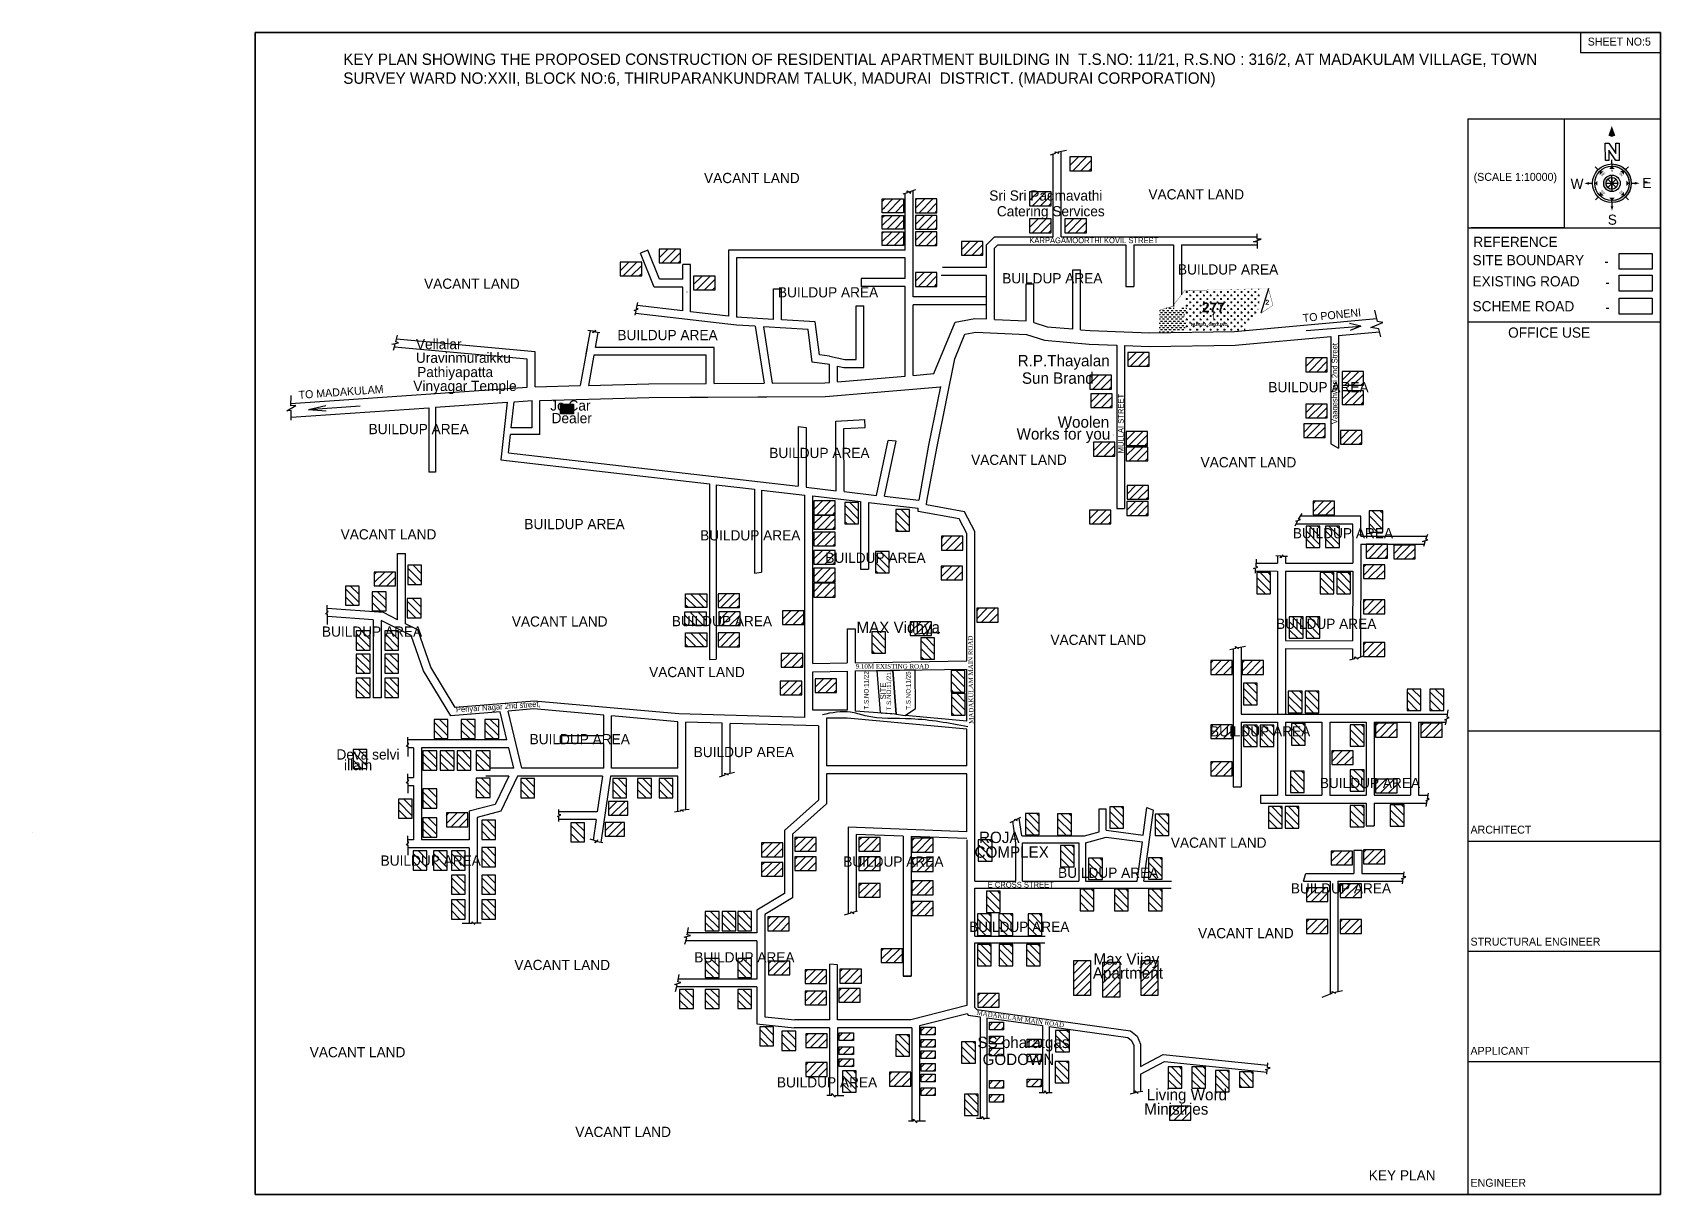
# Model space of a CAD drawing. Header units: metres. Extents: x 297 to 3998, y 336 to 1712.
# Drawn here: x 947 to 2381, y 688 to 1712 of the extents above; entities that cross this region are included whole.
import ezdxf
from ezdxf.enums import TextEntityAlignment as Align

# ---------------------------------------------------------------- set-up
doc = ezdxf.new("R2010")
doc.units = ezdxf.units.M
doc.header["$MEASUREMENT"] = 0
doc.layers.add('LOCATION_PLAN', color=7, linetype='Continuous')
doc.styles.add('ANAND', font='times.ttf')
doc.styles.get("Standard").update_dxf_attribs({"font": 'CENSCBK.TTF'})
pattern_1 = [(45, (-4130.573, 827.8154), (-3.535534, 3.535534), [])]
pattern_2 = [(45, (-4104.869, 826.4267), (-3.535534, 3.535534), [])]
pattern_3 = [(45, (-4071.258, 827.8154), (-3.535534, 3.535534), [])]

msp = doc.modelspace()

# ---------------------------------------------------------------- texts
at = {"color": 0}
for s, height, p in [('SHEET NO:5', 7, (2316.98, 1700.228)), ('(SCALE 1:10000)', 7, (2216.572, 1581.096)), ('W2', 0.23, (947.383, 1007.375)), ('ARCHITECT', 7, (2213.785, 1006.212)), ('STRUCTURAL ENGINEER ', 7, (2213.785, 907.609)), ('APPLICANT ', 7, (2213.785, 811.428)), ('KEY PLAN ', 9, (2124.167, 700.824)), ('ENGINEER ', 7, (2213.785, 695.2))]:
    msp.add_text(s, height=height, dxfattribs=at).set_placement(p)
at = {"color": 2, "linetype": 'Continuous'}
for p in [(1538.733, 1579.079), (1930.125, 1564.701), (1292.185, 1486.003), (1773.966, 1330.933), (1976.063, 1328.77), (1218.724, 1265.272), (1369.492, 1188.558), (1843.835, 1172.399), (1490.38, 1144.016), (1949.865, 993.769), (1973.816, 914.095), (1371.734, 886.068), (1191.49, 809.251), (1425.344, 739.063)]:
    msp.add_text('VACANT LAND ', height=9, dxfattribs=at).set_placement(p)
at = {"color": 0, "linetype": 'ByBlock', "lineweight": -2}
for s, height, rotation, p in [('W', 8.969, 0.146823, (2307.619, 1573.999)), ('NW', 1.8198, 225.146823, (2329.844, 1587.583)), ('N', 1.82, 180.146823, (2338.283, 1591.042)), ('NE', 1.8198, 135.146823, (2346.913, 1587.457)), ('E', 8.969, 0.146823, (2369.125, 1574.692)), ('SW', 1.8198, 315.146823, (2329.711, 1570.369)), ('SE', 1.8198, 45.146823, (2346.932, 1570.381))]:
    msp.add_text(s, height=height, rotation=rotation, dxfattribs=at).set_placement(p, align=Align.CENTER)
at = {"color": 4, "linetype": 'Continuous'}
for s, height, p in [('Sri Sri Padmavathi  ', 9, (1789.943, 1563.629)), ('  Catering Services', 9, (1789.943, 1549.829)), ('KARPAGAMOORTHI KOVIL STREET ', 5, (1825.189, 1526.207)), ('BUILDUP AREA ', 9, (1956.136, 1498.587)), ('BUILDUP AREA ', 9, (1801.356, 1490.817)), ('BUILDUP AREA ', 9, (1603.854, 1478.452)), ('BUILDUP AREA ', 9, (1462.438, 1440.774)), (' Vellalar ', 9, (1281.663, 1432.842)), (' Uravinmuraikku  ', 9, (1281.663, 1420.829)), ('R.P.Thayalan  ', 10, (1814.99, 1417.75)), (' Vinyagar Temple', 9, (1279.408, 1395.998)), ('  Pathiyapatta  ', 9, (1279.408, 1408.261)), (' Sun Brand', 10, (1814.99, 1402.365)), ('BUILDUP AREA ', 9, (2035.725, 1394.898)), ('Jo Car  ', 9, (1403.315, 1378.787)), (' Dealer', 9, (1401.14, 1367.633)), ('BUILDUP AREA ', 9, (1243.339, 1357.997)), (' Works for you', 10, (1810.313, 1353.224)), ('Woolen  ', 10, (1850.239, 1363.692)), ('BUILDUP AREA ', 9, (1596.239, 1336.973)), ('BUILDUP AREA ', 9, (1380.506, 1274.338)), ('BUILDUP AREA ', 9, (1535.309, 1264.444)), ('BUILDUP AREA ', 9, (2057.286, 1266.31)), ('BUILDUP AREA ', 9, (1645.578, 1244.656)), ('BUILDUP AREA ', 9, (1510.35, 1188.852)), ('MAX Vidhya', 10, (1672.964, 1182.958)), ('BUILDUP AREA ', 9, (2042.569, 1186.492)), ('BUILDUP AREA ', 9, (1202.243, 1179.655)), ('BUILDUP AREA ', 9, (1385.131, 1084.912)), ('BUILDUP AREA ', 9, (1984.371, 1091.831)), ('Deva selvi  ', 9, (1215.009, 1071.437)), ('BUILDUP AREA ', 9, (1529.649, 1073.597)), ('  illam', 9, (1215.009, 1062.043)), ('BUILDUP AREA ', 9, (2081.075, 1046.345)), ('ROJA  ', 10, (1780.968, 997.918)), ('COMPLEX', 10, (1777.02, 984.965)), ('BUILDUP AREA ', 9, (1253.906, 977.995)), ('BUILDUP AREA ', 9, (1661.356, 977.11)), ('BUILDUP AREA ', 9, (1850.56, 967.284)), ('E CROSS STREET ', 5, (1788.511, 958.737)), ('BUILDUP AREA ', 9, (2055.542, 953.535)), ('BUILDUP AREA ', 9, (1772.214, 919.657)), ('BUILDUP AREA ', 9, (1530.152, 892.822)), ('Max Vijay  ', 10, (1881.783, 890.834)), (' Apartment', 10, (1877.516, 878.535)), (' SS bharatgas  ', 10, (1775.784, 817.385)), (' GODOWN', 10, (1780.367, 802.432)), ('BUILDUP AREA ', 9, (1602.935, 782.707)), ('Living Word  ', 10, (1928.696, 771.377)), (' Ministries', 10, (1922.708, 758.684))]:
    msp.add_text(s, height=height, dxfattribs=at).set_placement(p)
at = {"color": 0, "linetype": 'ByBlock', "lineweight": -2}
msp.add_text('S', height=8.969, dxfattribs=at).set_placement((2338.652, 1542.404), align=Align.CENTER)
at = {"color": 0, "linetype": 'Continuous'}
for s, p in [('REFERENCE ', (2216.288, 1522.873)), ('SITE BOUNDARY   ', (2215.545, 1506.743)), ('EXISTING ROAD   ', (2215.545, 1488.118)), ('SCHEME ROAD   ', (2215.545, 1466.148)), ('OFFICE USE ', (2246.905, 1442.96))]:
    msp.add_text(s, height=9, dxfattribs=at).set_placement(p)
at = {"color": 7, "linetype": 'ByBlock', "width": 0.75}
for p in [(2331.698, 1505.24), (2332.58, 1486.584), (2332.58, 1464.614)]:
    msp.add_text('-', height=10.7, dxfattribs=at).set_placement(p)
at = {"color": 4, "linetype": 'Continuous'}
for s, height, rotation, p in [('TO PONENI ', 7, 5.892183, (2066.416, 1456.715)), ('Vaageshwari 2nd Street', 5, 90, (2096.597, 1366.909)), ('TO MADAKULAM ', 7, 4.070511, (1181.952, 1389.038)), ('MULLAI STREET', 5, 90, (1908.33, 1341.119)), ('Periyar Nagar 2nd street,', 5, 4.05638, (1320.416, 1112.87))]:
    msp.add_text(s, height=height, rotation=rotation, dxfattribs=at).set_placement(p)
at = {"color": 1, "style": 'ANAND'}
for rotation, p in [(90.705639, (1776.157, 1102.931)), (351.754871, (1778.607, 846.65))]:
    msp.add_text('MADAKULAM MAIN ROAD ', height=4, rotation=rotation, dxfattribs=at).set_placement(p)
msp.add_text('9.10M EXISTING ROAD', height=4, dxfattribs=at).set_placement((1672.322, 1151.491))
at = {"color": 0, "linetype": 'Continuous'}
for s, height, p in [('T.S.NO:11/22', 4, (1683.644, 1115.444)), ('T.S.NO:11/21', 4, (1703.51, 1114.646)), ('T.S.NO:11/25', 4, (1720.633, 1115.303)), ('SITE', 5, (1698.947, 1124.376))]:
    msp.add_text(s, height=height, rotation=90, dxfattribs=at).set_placement(p)
at = {"color": 0, "lineweight": -2, "ltscale": 200, "insert": (1221.04, 1693.219), "char_height": 10, "width": 1068.55351, "attachment_point": 1}
msp.add_mtext('\\A1;{\\C256;KEY PLAN SHOWING THE PROPOSED CONSTRUCTION OF RESIDENTIAL APARTMENT BUILDING IN  T.S.NO: 11/21, R.S.NO : 316/2, AT MADAKULAM VILLAGE, TOWN SURVEY WARD NO:XXII, BLOCK NO:6, THIRUPARANKUNDRAM TALUK, MADURAI  DISTRICT. (MADURAI CORPORATION) }', dxfattribs=at)

# ---------------------------------------------------------------- hatches: boundary and pattern name
h = msp.add_hatch()
h.set_pattern_fill('ANSI31', color=2, scale=40, style=0)
h.set_pattern_definition([(45, (-3994.62, 893.786), (-3.535534, 3.535534), [])])
h.paths.add_polyline_path([(1861, 1602.13), (1861, 1589.99), (1879.848, 1589.99), (1879.848, 1602.13)])
at = {"linetype": 'ByBlock', "lineweight": -2}
h = msp.add_hatch(color=0, dxfattribs=at)
h.paths.add_polyline_path([(2338.367, 1563.744), (2338.372, 1561.881, 1), (2338.285, 1595.938), (2338.29, 1594.075, -1)])
h.paths.add_polyline_path([(2338.315, 1584.057), (2338.31, 1586.189, 1), (2338.347, 1571.63), (2338.342, 1573.762, -1)])
h = msp.add_hatch()
h.set_pattern_fill('ANSI31', color=2, scale=40, style=0)
h.set_pattern_definition(pattern_1)
h.paths.add_polyline_path([(1700.37, 1565.146), (1695.692, 1565.146), (1695.692, 1553.005), (1695.768, 1553.005)])
h = msp.add_hatch()
h.set_pattern_fill('ANSI31', color=2, scale=40, style=0)
h.set_pattern_definition(pattern_1)
h.paths.add_polyline_path([(1714.54, 1565.146), (1700.37, 1565.146), (1695.768, 1553.005), (1714.54, 1553.005)])
h = msp.add_hatch()
h.set_pattern_fill('ANSI31', color=2, scale=40, style=0)
h.set_pattern_definition(pattern_1)
h.paths.add_polyline_path([(1743.895, 1553.005), (1743.895, 1565.146), (1725.047, 1565.146), (1725.047, 1553.005)])
h = msp.add_hatch()
h.set_pattern_fill('ANSI31', color=2, scale=40, style=0)
h.set_pattern_definition([(45, (-4030.111, 862.96), (-3.535534, 3.535534), [])])
h.paths.add_polyline_path([(1825.509, 1571.305), (1825.509, 1559.164), (1844.357, 1559.164), (1844.357, 1571.305)])
h = msp.add_hatch()
h.set_pattern_fill('ANSI31', color=2, scale=40, style=0)
h.set_pattern_definition(pattern_1)
h.paths.add_polyline_path([(1714.54, 1550.712), (1695.692, 1550.712), (1695.692, 1538.571), (1714.54, 1538.571)])
h = msp.add_hatch()
h.set_pattern_fill('ANSI31', color=2, scale=40, style=0)
h.set_pattern_definition(pattern_1)
h.paths.add_polyline_path([(1725.047, 1550.712), (1725.047, 1538.571), (1743.895, 1538.571), (1743.895, 1550.712)])
h = msp.add_hatch()
h.set_pattern_fill('ANSI31', color=2, scale=40, style=0)
h.set_pattern_definition(pattern_1)
h.paths.add_polyline_path([(1714.54, 1524.02), (1714.54, 1536.16), (1695.692, 1536.16), (1695.692, 1524.02)])
h = msp.add_hatch()
h.set_pattern_fill('ANSI31', color=2, scale=40, style=0)
h.set_pattern_definition(pattern_1)
h.paths.add_polyline_path([(1725.047, 1536.16), (1725.047, 1524.02), (1743.895, 1524.02), (1743.895, 1536.16)])
h = msp.add_hatch()
h.set_pattern_fill('ANSI31', color=2, scale=40, style=0)
h.set_pattern_definition([(45, (-4030.111, 839.149), (-3.535534, 3.535534), [])])
h.paths.add_polyline_path([(1825.509, 1547.494), (1825.509, 1535.354), (1844.357, 1535.354), (1844.357, 1547.494)])
h = msp.add_hatch()
h.set_pattern_fill('ANSI31', color=2, scale=40, style=0)
h.set_pattern_definition([(45, (-3999.002, 839.149), (-3.535534, 3.535534), [])])
h.paths.add_polyline_path([(1856.618, 1547.494), (1856.618, 1535.354), (1875.466, 1535.354), (1875.466, 1547.494)])
h = msp.add_hatch()
h.set_pattern_fill('ANSI31', color=2, scale=40, style=0)
h.set_pattern_definition([(45, (-4356.3425, 812.595), (-3.535534, 3.535534), [])])
h.paths.add_polyline_path([(1499.277, 1520.94), (1499.277, 1508.799), (1518.125, 1508.799), (1518.125, 1520.94)])
h = msp.add_hatch()
h.set_pattern_fill('ANSI31', color=2, scale=40, style=0)
h.set_pattern_definition([(45, (-4090.201, 819.432), (-3.535534, 3.535534), [])])
h.paths.add_polyline_path([(1765.419, 1527.776), (1765.419, 1515.636), (1784.267, 1515.636), (1784.267, 1527.776)])
at = {"linetype": 'Continuous'}
for color, points in [(0, [(1933.949, 1531.232), (1933.318, 1531.127), (1934.159, 1530.075)]), (0, [(1933.318, 1531.127), (1934.159, 1530.075), (1933.528, 1529.97)]), (0, [(1951.405, 1470.765), (1951.511, 1470.449), (1961.711, 1484.436)]), (0, [(1951.511, 1470.449), (1961.711, 1484.436), (1961.921, 1484.225)]), (0, [(1961.816, 1484.436), (1961.816, 1484.12), (1971.386, 1484.646)]), (0, [(1961.816, 1484.12), (1971.386, 1484.646), (1971.491, 1484.33)]), (0, [(1971.386, 1484.646), (1971.491, 1484.33), (1978.537, 1484.646)]), (0, [(1971.491, 1484.33), (1978.537, 1484.646), (1978.537, 1484.33)]), (0, [(1978.537, 1484.646), (1978.537, 1484.33), (1982.743, 1485.277)]), (0, [(1978.537, 1484.33), (1982.743, 1485.277), (1982.848, 1484.961)]), (0, [(1982.743, 1485.277), (1982.848, 1484.961), (2035.744, 1486.434)]), (0, [(1982.848, 1484.961), (2035.744, 1486.434), (2035.744, 1486.118)]), (0, [(2035.744, 1486.223), (2028.383, 1486.118), (2035.744, 1486.118)]), (0, [(2035.954, 1486.328), (2035.639, 1486.223), (2039.95, 1471.396)]), (0, [(2035.639, 1486.223), (2039.95, 1471.396), (2039.635, 1471.501)]), (0, [(1939.417, 1447.104), (1939.733, 1447.104), (1939.627, 1467.084)]), (0, [(1939.733, 1447.104), (1939.627, 1467.084), (1939.943, 1467.084)]), (0, [(1939.733, 1467.294), (1939.838, 1466.979), (1951.405, 1470.765)]), (0, [(1939.838, 1466.979), (1951.405, 1470.765), (1951.511, 1470.449)]), (30, [(1943.518, 1468.241), (1943.308, 1468.136), (1943.518, 1468.136)]), (0, [(1980.64, 1474.13), (1980.43, 1474.13), (1980.114, 1474.13), (1979.799, 1474.025), (1979.483, 1473.92), (1979.168, 1473.814), (1978.852, 1473.709), (1978.537, 1473.499), (1978.326, 1473.183), (1978.116, 1472.973), (1978.011, 1472.763), (1980.64, 1472.763), (1980.745, 1472.658), (1981.06, 1472.658), (1981.271, 1472.552), (1981.586, 1472.237), (1981.691, 1471.816), (1981.691, 1471.291), (1981.481, 1470.87), (1981.166, 1470.344), (1980.85, 1469.923), (1980.43, 1469.608), (1980.009, 1469.082), (1979.588, 1468.767), (1979.273, 1468.451), (1978.852, 1468.031), (1978.537, 1467.61), (1978.221, 1467.189), (1977.906, 1466.769), (1977.695, 1466.348), (1977.59, 1465.822), (1977.59, 1465.612), (1977.485, 1465.402), (1983.374, 1465.402), (1983.374, 1466.874), (1980.009, 1466.874), (1980.114, 1466.979), (1980.219, 1467.189), (1980.64, 1467.61), (1980.955, 1467.925), (1981.376, 1468.346), (1981.797, 1468.662), (1982.112, 1469.082), (1982.533, 1469.503), (1982.848, 1469.923), (1983.059, 1470.344), (1983.164, 1470.554), (1983.269, 1470.765), (1983.374, 1471.291), (1983.374, 1471.816), (1983.269, 1472.342), (1983.059, 1472.868), (1982.848, 1473.289), (1982.428, 1473.604), (1981.902, 1473.92), (1981.376, 1474.025), (1981.166, 1474.13), (1980.85, 1474.13)]), (0, [(1978.011, 1472.763), (1978.011, 1472.552), (1977.906, 1472.342), (1977.801, 1472.132), (1977.801, 1471.816), (1977.695, 1471.501), (1979.378, 1471.396), (1979.378, 1471.606), (1979.483, 1471.816), (1979.483, 1472.027), (1979.693, 1472.237), (1979.799, 1472.447), (1979.904, 1472.552), (1980.114, 1472.658), (1980.324, 1472.658), (1980.64, 1472.763)]), (0, [(1990.209, 1473.92), (1984.531, 1473.92), (1984.531, 1472.447), (1988.317, 1472.447), (1988.211, 1472.237), (1987.896, 1471.921), (1987.686, 1471.501), (1987.475, 1471.185), (1987.265, 1470.765), (1987.055, 1470.344), (1986.844, 1469.923), (1986.634, 1469.503), (1986.424, 1469.082), (1986.318, 1468.662), (1986.108, 1468.241), (1986.003, 1467.82), (1985.898, 1467.4), (1985.793, 1466.874), (1985.793, 1466.453), (1985.688, 1466.033), (1985.688, 1465.612), (1985.688, 1465.402), (1987.265, 1465.402), (1987.265, 1465.507), (1987.37, 1466.033), (1987.37, 1466.558), (1987.475, 1466.979), (1987.58, 1467.505), (1987.686, 1467.925), (1987.791, 1468.451), (1987.896, 1468.872), (1988.106, 1469.292), (1988.317, 1469.818), (1988.527, 1470.239), (1988.737, 1470.66), (1988.947, 1471.08), (1989.263, 1471.501), (1989.473, 1471.816), (1989.789, 1472.237), (1990.104, 1472.658), (1990.209, 1472.763)]), (0, [(1988.001, 1464.35), (1987.37, 1464.35), (1987.265, 1464.14), (1987.055, 1463.929), (1987.055, 1463.824), (1986.949, 1463.719), (1986.844, 1463.614), (1986.529, 1463.509), (1986.318, 1463.298), (1986.213, 1463.193), (1986.108, 1463.193), (1987.265, 1463.088), (1987.265, 1459.828), (1988.001, 1459.828)]), (0, [(1986.108, 1463.193), (1986.108, 1462.457), (1987.055, 1462.983), (1987.265, 1463.088)]), (0, [(1997.045, 1473.92), (1991.261, 1473.92), (1991.261, 1472.447), (1995.047, 1472.447), (1994.942, 1472.237), (1994.731, 1471.921), (1994.416, 1471.501), (1994.206, 1471.185), (1993.995, 1470.765), (1993.785, 1470.344), (1993.575, 1469.923), (1993.364, 1469.503), (1993.259, 1469.082), (1993.049, 1468.662), (1992.944, 1468.241), (1992.838, 1467.82), (1992.733, 1467.4), (1992.628, 1466.874), (1992.523, 1466.453), (1992.523, 1466.033), (1992.523, 1465.612), (1992.523, 1465.402), (1994.1, 1465.402), (1994.1, 1465.507), (1994.1, 1466.033), (1994.206, 1466.558), (1994.206, 1466.979), (1994.311, 1467.505), (1994.416, 1467.925), (1994.521, 1468.451), (1994.731, 1468.872), (1994.942, 1469.292), (1995.047, 1469.818), (1995.257, 1470.239), (1995.467, 1470.66), (1995.783, 1471.08), (1995.993, 1471.501), (1996.309, 1471.816), (1996.519, 1472.237), (1996.835, 1472.658), (1997.045, 1472.763)]), (0, [(2026.384, 1462.983), (2026.595, 1462.983), (2026.384, 1462.773)]), (0, [(2039.635, 1471.501), (2029.329, 1464.455), (2029.224, 1464.771)]), (0, [(2039.95, 1471.396), (2039.635, 1471.501), (2029.329, 1464.455)]), (0, [(2034.797, 1476.443), (2034.377, 1476.443), (2034.271, 1476.443), (2034.166, 1476.443), (2034.061, 1476.338), (2033.956, 1476.338), (2033.851, 1476.233), (2033.746, 1476.233), (2033.746, 1476.128), (2033.641, 1476.128), (2033.641, 1476.023), (2033.535, 1475.918), (2033.43, 1475.812), (2034.797, 1475.812), (2035.008, 1475.812), (2035.218, 1475.497), (2035.323, 1475.181), (2035.323, 1474.971), (2035.323, 1474.866), (2034.902, 1474.34), (2034.797, 1474.34), (2034.692, 1474.235), (2034.587, 1474.025), (2034.166, 1473.604), (2033.746, 1473.289), (2033.43, 1472.763), (2033.325, 1472.552), (2033.22, 1472.237), (2033.22, 1472.132), (2033.22, 1472.027), (2036.164, 1472.027), (2036.164, 1472.763), (2034.482, 1472.763), (2034.482, 1472.868), (2034.797, 1473.183), (2035.218, 1473.499), (2035.533, 1473.92), (2035.849, 1474.235), (2036.059, 1474.656), (2036.164, 1475.076), (2036.164, 1475.602), (2036.059, 1475.812), (2035.849, 1476.023), (2035.849, 1476.128), (2035.744, 1476.128), (2035.428, 1476.338), (2035.113, 1476.443), (2034.902, 1476.443)]), (0, [(2033.43, 1475.812), (2033.43, 1475.707), (2033.325, 1475.602), (2033.325, 1475.497), (2033.325, 1475.287), (2033.325, 1475.181), (2034.166, 1475.076), (2034.166, 1475.287), (2034.166, 1475.392), (2034.271, 1475.497), (2034.271, 1475.602), (2034.377, 1475.707), (2034.482, 1475.707), (2034.587, 1475.812), (2034.797, 1475.812)]), (0, [(1968.967, 1455.937), (1967.915, 1455.937), (1967.915, 1453.203), (1968.967, 1453.203), (1969.493, 1453.203), (1969.703, 1453.203), (1969.808, 1453.308), (1969.914, 1453.413), (1970.019, 1453.413), (1970.019, 1453.518), (1970.124, 1453.624), (1968.441, 1453.624), (1968.441, 1454.36), (1968.862, 1454.36), (1970.019, 1454.465), (1969.914, 1454.465), (1969.914, 1454.57), (1969.808, 1454.57), (1969.703, 1454.675), (1969.914, 1454.78), (1969.914, 1454.886), (1968.441, 1454.886), (1968.441, 1455.517), (1970.019, 1455.517), (1969.914, 1455.517), (1969.914, 1455.622), (1969.808, 1455.727), (1969.703, 1455.832), (1969.598, 1455.832), (1969.493, 1455.937), (1969.283, 1455.937), (1969.177, 1455.937), (1969.072, 1455.937)]), (0, [(1970.019, 1455.517), (1968.757, 1455.517), (1969.177, 1455.517), (1969.283, 1455.411), (1969.388, 1455.411), (1969.493, 1455.411), (1969.493, 1455.306), (1969.493, 1455.096), (1969.493, 1454.991), (1969.388, 1454.991), (1969.388, 1454.886), (1969.283, 1454.886), (1968.441, 1454.886), (1969.914, 1454.886), (1970.019, 1454.991), (1970.019, 1455.096), (1970.019, 1455.201), (1970.019, 1455.306), (1970.019, 1455.411)]), (0, [(1970.019, 1454.465), (1968.862, 1454.36), (1969.283, 1454.36), (1969.388, 1454.36), (1969.493, 1454.255), (1969.598, 1454.255), (1969.598, 1454.149), (1969.598, 1453.939), (1969.598, 1453.834), (1969.493, 1453.729), (1969.388, 1453.729), (1969.283, 1453.624), (1968.441, 1453.624), (1970.124, 1453.624), (1970.124, 1453.729), (1970.229, 1453.834), (1970.229, 1454.149), (1970.124, 1454.149), (1970.124, 1454.255), (1970.124, 1454.36)]), (0, [(1971.281, 1455.937), (1970.65, 1455.937), (1970.65, 1454.149), (1970.755, 1454.044), (1970.755, 1453.834), (1970.755, 1453.729), (1970.755, 1453.624), (1971.806, 1453.624), (1971.701, 1453.624), (1971.596, 1453.624), (1971.491, 1453.624), (1971.491, 1453.729), (1971.386, 1453.729), (1971.386, 1453.834), (1971.281, 1454.044), (1971.281, 1454.36), (1971.281, 1454.465)]), (0, [(1972.858, 1455.937), (1972.332, 1455.937), (1972.332, 1454.044), (1972.227, 1454.044), (1972.227, 1453.939), (1972.227, 1453.834), (1972.017, 1453.729), (1971.806, 1453.624), (1970.755, 1453.624), (1970.86, 1453.518), (1970.965, 1453.413), (1971.175, 1453.308), (1971.386, 1453.203), (1971.491, 1453.203), (1972.017, 1453.203), (1972.122, 1453.203), (1972.227, 1453.203), (1972.332, 1453.203), (1972.543, 1453.413), (1972.753, 1453.624), (1972.753, 1453.729), (1972.858, 1453.939), (1972.858, 1454.149), (1972.858, 1454.465)]), (0, [(1974.541, 1455.937), (1973.384, 1455.937), (1973.384, 1453.203), (1974.015, 1453.203), (1974.015, 1454.36), (1974.961, 1454.36), (1974.961, 1454.465), (1975.066, 1454.465), (1975.277, 1454.57), (1975.487, 1454.675), (1974.015, 1454.78), (1974.015, 1455.411), (1974.33, 1455.411), (1975.592, 1455.517), (1975.487, 1455.622), (1975.172, 1455.832), (1974.751, 1455.937), (1974.646, 1455.937)]), (0, [(1975.592, 1455.517), (1974.33, 1455.411), (1974.856, 1455.411), (1974.961, 1455.411), (1974.961, 1455.306), (1975.066, 1455.306), (1975.066, 1455.201), (1975.066, 1455.096), (1975.066, 1454.991), (1975.066, 1454.886), (1974.961, 1454.886), (1974.856, 1454.78), (1974.751, 1454.78), (1974.646, 1454.78), (1974.015, 1454.78), (1975.487, 1454.675), (1975.592, 1454.78), (1975.592, 1455.096), (1975.592, 1455.411)]), (0, [(1974.961, 1454.36), (1974.12, 1454.36), (1974.225, 1454.36), (1974.33, 1454.36), (1974.435, 1454.255), (1974.541, 1454.149), (1974.541, 1454.044), (1974.646, 1454.044), (1974.646, 1453.939), (1974.751, 1453.939), (1974.751, 1453.834), (1975.172, 1453.203), (1975.908, 1453.203), (1975.487, 1453.729), (1975.487, 1453.834), (1975.382, 1453.939), (1975.277, 1454.044), (1975.277, 1454.149), (1975.172, 1454.149), (1975.172, 1454.255), (1975.066, 1454.255), (1975.066, 1454.36)]), (0, [(1976.644, 1453.203), (1976.644, 1455.937), (1976.118, 1455.937), (1976.118, 1453.203)]), (0, [(1978.537, 1455.937), (1978.011, 1455.937), (1976.959, 1453.203), (1977.485, 1453.203), (1977.695, 1453.834), (1978.852, 1453.834), (1977.906, 1454.255), (1978.221, 1455.306)]), (0, [(1978.537, 1455.937), (1978.221, 1455.306), (1978.642, 1454.255), (1977.906, 1454.255), (1978.852, 1453.834), (1979.062, 1453.203), (1979.693, 1453.203)]), (0, [(1980.43, 1455.937), (1979.904, 1455.937), (1979.904, 1453.203), (1981.797, 1453.203), (1981.797, 1453.624), (1980.43, 1453.624)]), (0, [(1983.479, 1455.517), (1983.479, 1455.411), (1983.374, 1455.411), (1983.374, 1455.306), (1983.269, 1455.201), (1983.269, 1455.096), (1983.269, 1454.991), (1983.164, 1454.886), (1983.164, 1454.57), (1983.269, 1454.255), (1983.374, 1453.834), (1983.374, 1453.729), (1983.479, 1453.729), (1983.479, 1453.624), (1984.531, 1453.624), (1984.426, 1453.624), (1984.32, 1453.624), (1984.215, 1453.624), (1984.215, 1453.729), (1984.11, 1453.729), (1983.9, 1453.939), (1983.9, 1454.044), (1983.795, 1454.044), (1983.795, 1454.149), (1983.795, 1454.255), (1983.795, 1454.78), (1983.9, 1455.201), (1984.005, 1455.306), (1984.11, 1455.411), (1984.32, 1455.517), (1984.531, 1455.517)]), (0, [(1984.531, 1455.937), (1984.426, 1455.937), (1984.32, 1455.937), (1984.11, 1455.937), (1984.005, 1455.937), (1984.005, 1455.832), (1983.9, 1455.832), (1983.584, 1455.622), (1983.584, 1455.517), (1983.479, 1455.517), (1984.531, 1455.517), (1984.741, 1455.517), (1984.846, 1455.411), (1985.057, 1455.306), (1985.057, 1455.201), (1985.162, 1455.096), (1985.688, 1455.201), (1985.688, 1455.306), (1985.582, 1455.411), (1985.582, 1455.517), (1985.477, 1455.622), (1985.372, 1455.727), (1985.267, 1455.832), (1985.057, 1455.937), (1984.741, 1455.937), (1984.636, 1455.937)]), (0, [(1985.688, 1454.675), (1984.531, 1454.675), (1984.531, 1454.149), (1985.162, 1454.149), (1985.162, 1453.834), (1985.057, 1453.834), (1985.057, 1453.729), (1984.846, 1453.729), (1984.846, 1453.624), (1984.741, 1453.624), (1984.636, 1453.624), (1983.479, 1453.624), (1983.584, 1453.624), (1983.584, 1453.518), (1983.689, 1453.518), (1983.689, 1453.413), (1983.795, 1453.413), (1983.795, 1453.308), (1983.9, 1453.308), (1984.005, 1453.308), (1984.32, 1453.203), (1984.741, 1453.203), (1984.846, 1453.203), (1984.951, 1453.203), (1985.057, 1453.203), (1985.162, 1453.203), (1985.267, 1453.308), (1985.372, 1453.413), (1985.477, 1453.413), (1985.582, 1453.518), (1985.688, 1453.518), (1985.688, 1453.624)]), (0, [(1987.37, 1455.937), (1986.213, 1455.937), (1986.213, 1453.203), (1986.739, 1453.203), (1986.739, 1454.36), (1987.791, 1454.36), (1987.686, 1454.465), (1987.791, 1454.465), (1988.106, 1454.57), (1988.317, 1454.675), (1986.739, 1454.78), (1986.739, 1455.411), (1987.16, 1455.411), (1988.317, 1455.517), (1988.317, 1455.622), (1988.001, 1455.832), (1987.58, 1455.937), (1987.475, 1455.937)]), (0, [(1988.317, 1455.517), (1987.16, 1455.411), (1987.686, 1455.411), (1987.791, 1455.411), (1987.791, 1455.306), (1987.896, 1455.201), (1987.896, 1455.096), (1987.791, 1454.991), (1987.791, 1454.886), (1987.686, 1454.886), (1987.58, 1454.78), (1987.475, 1454.78), (1986.739, 1454.78), (1988.317, 1454.675), (1988.317, 1454.78), (1988.422, 1455.096), (1988.422, 1455.411), (1988.317, 1455.411)]), (0, [(1987.791, 1454.36), (1986.844, 1454.36), (1987.055, 1454.36), (1987.16, 1454.36), (1987.265, 1454.255), (1987.265, 1454.149), (1987.37, 1454.149), (1987.37, 1454.044), (1987.475, 1454.044), (1987.475, 1453.939), (1987.58, 1453.834), (1988.001, 1453.203), (1988.632, 1453.203), (1988.317, 1453.729), (1988.211, 1453.834), (1988.211, 1453.939), (1988.106, 1454.044), (1988.001, 1454.149), (1987.896, 1454.255)]), (0, [(1990.104, 1455.937), (1989.999, 1455.937), (1989.894, 1455.937), (1989.789, 1455.937), (1989.684, 1455.937), (1989.578, 1455.937), (1989.578, 1455.832), (1989.473, 1455.832), (1989.263, 1455.727), (1989.263, 1455.622), (1989.158, 1455.622), (1989.158, 1455.517), (1989.053, 1455.411), (1988.947, 1455.306), (1988.947, 1455.201), (1988.947, 1455.096), (1988.842, 1454.78), (1988.842, 1454.675), (1988.842, 1454.465), (1988.842, 1454.36), (1988.842, 1454.149), (1988.842, 1454.044), (1988.947, 1453.939), (1988.947, 1453.729), (1989.053, 1453.624), (1989.158, 1453.624), (1989.158, 1453.518), (1989.263, 1453.518), (1989.263, 1453.413), (1989.368, 1453.413), (1989.368, 1453.308), (1989.473, 1453.308), (1989.578, 1453.308), (1989.578, 1453.203), (1989.684, 1453.203), (1989.789, 1453.203), (1989.894, 1453.203), (1990.209, 1453.203), (1990.63, 1453.203), (1991.051, 1453.413), (1991.051, 1453.518), (1991.156, 1453.518), (1991.156, 1453.624), (1990.104, 1453.624), (1989.999, 1453.624), (1989.894, 1453.624), (1989.789, 1453.729), (1989.684, 1453.729), (1989.684, 1453.834), (1989.578, 1453.834), (1989.578, 1453.939), (1989.473, 1453.939), (1989.473, 1454.044), (1989.473, 1454.149), (1989.368, 1454.255), (1989.368, 1454.36), (1989.368, 1454.78), (1989.368, 1454.886), (1989.473, 1455.201), (1989.578, 1455.201), (1989.578, 1455.306), (1989.684, 1455.306), (1990.104, 1455.517), (1991.156, 1455.517), (1991.051, 1455.622), (1990.946, 1455.727), (1990.84, 1455.727), (1990.84, 1455.832), (1990.735, 1455.832), (1990.63, 1455.937), (1990.525, 1455.937), (1990.315, 1455.937), (1990.209, 1455.937)]), (0, [(1991.156, 1455.517), (1990.104, 1455.517), (1990.315, 1455.517), (1990.42, 1455.411), (1990.525, 1455.411), (1990.63, 1455.411), (1990.63, 1455.306), (1990.735, 1455.306), (1990.735, 1455.201), (1990.735, 1455.096), (1990.84, 1454.991), (1990.84, 1454.886), (1990.84, 1454.78), (1990.84, 1454.36), (1990.84, 1454.255), (1990.84, 1454.149), (1990.84, 1454.044), (1990.735, 1454.044), (1990.735, 1453.939), (1990.63, 1453.834), (1990.525, 1453.729), (1990.42, 1453.729), (1990.315, 1453.624), (1990.104, 1453.624), (1991.156, 1453.624), (1991.261, 1453.729), (1991.261, 1453.834), (1991.261, 1453.939), (1991.366, 1453.939), (1991.366, 1454.044), (1991.366, 1454.149), (1991.366, 1454.36), (1991.471, 1454.36), (1991.471, 1454.78), (1991.366, 1454.886), (1991.366, 1454.991), (1991.366, 1455.096), (1991.366, 1455.201), (1991.261, 1455.306), (1991.261, 1455.411)]), (0, [(1992.418, 1455.937), (1991.892, 1455.937), (1991.892, 1454.149), (1991.892, 1454.044), (1991.892, 1453.834), (1991.997, 1453.729), (1991.997, 1453.624), (1992.944, 1453.624), (1992.733, 1453.624), (1992.628, 1453.729), (1992.523, 1453.834), (1992.418, 1454.044), (1992.418, 1454.36), (1992.418, 1454.465)]), (0, [(1993.995, 1455.937), (1993.469, 1455.937), (1993.469, 1454.044), (1993.469, 1453.939), (1993.469, 1453.834), (1993.259, 1453.729), (1993.049, 1453.624), (1991.997, 1453.624), (1991.997, 1453.518), (1992.102, 1453.518), (1992.102, 1453.413), (1992.313, 1453.308), (1992.628, 1453.203), (1993.259, 1453.203), (1993.469, 1453.203), (1993.575, 1453.203), (1993.785, 1453.413), (1993.89, 1453.624), (1993.995, 1453.624), (1993.995, 1453.729), (1993.995, 1453.939), (1993.995, 1454.149), (1993.995, 1454.465)]), (0, [(1995.152, 1455.937), (1994.626, 1455.937), (1994.626, 1453.203), (1995.152, 1453.203), (1995.152, 1454.991)]), (0, [(1995.152, 1455.937), (1995.152, 1454.991), (1996.204, 1453.203), (1996.309, 1454.149)]), (0, [(1996.729, 1455.937), (1996.309, 1455.937), (1996.309, 1454.149), (1996.204, 1453.203), (1996.729, 1453.203)]), (0, [(1998.307, 1455.937), (1997.36, 1455.937), (1997.36, 1453.203), (1998.307, 1453.203), (1998.622, 1453.203), (1998.833, 1453.308), (1999.148, 1453.413), (1999.253, 1453.518), (1999.358, 1453.624), (1997.886, 1453.624), (1997.886, 1455.411), (1998.096, 1455.411), (1999.358, 1455.517), (1999.253, 1455.517), (1999.253, 1455.622), (1999.148, 1455.727), (1998.833, 1455.832), (1998.517, 1455.937), (1998.412, 1455.937)]), (0, [(1999.358, 1455.517), (1998.096, 1455.411), (1998.622, 1455.411), (1998.727, 1455.411), (1998.833, 1455.306), (1998.938, 1455.201), (1998.938, 1455.096), (1998.938, 1454.991), (1999.043, 1454.886), (1999.043, 1454.675), (1999.043, 1454.36), (1999.043, 1454.149), (1998.938, 1454.149), (1998.938, 1454.044), (1998.938, 1453.939), (1998.833, 1453.834), (1998.833, 1453.729), (1998.727, 1453.729), (1998.307, 1453.624), (1997.886, 1453.624), (1999.358, 1453.624), (1999.464, 1453.729), (1999.464, 1453.834), (1999.569, 1453.939), (1999.569, 1454.044), (1999.569, 1454.149), (1999.569, 1454.255), (1999.569, 1454.57), (1999.569, 1454.991), (1999.464, 1455.306), (1999.464, 1455.411), (1999.358, 1455.411)]), (0, [(1312.707, 1409.823), (1311.091, 1408.443), (1312.221, 1410.324)]), (0, [(1898.804, 1357.669), (1898.498, 1357.572), (1899.911, 1356.938)]), (0, [(1898.498, 1357.572), (1899.911, 1356.938), (1899.805, 1356.635)])]:
    msp.add_hatch(color=color, dxfattribs=at).paths.add_polyline_path(points)
h = msp.add_hatch()
h.set_pattern_fill('ANSI31', color=2, scale=40, style=0)
h.set_pattern_definition([(45, (-4390.639, 801.1653), (-3.535534, 3.535534), [])])
h.paths.add_polyline_path([(1464.981, 1509.51), (1464.981, 1497.37), (1483.829, 1497.37), (1483.829, 1509.51)])
h = msp.add_hatch()
h.set_pattern_fill('ANSI31', color=2, scale=40, style=0)
h.set_pattern_definition([(45, (-4326.0377, 788.9296), (-3.535534, 3.535534), [])])
h.paths.add_polyline_path([(1529.582, 1497.274), (1529.582, 1485.134), (1548.43, 1485.134), (1548.43, 1497.274)])
h = msp.add_hatch()
h.set_pattern_fill('ANSI31', color=2, scale=40, style=0)
h.set_pattern_definition([(45, (-4130.573, 791.886), (-3.535534, 3.535534), [])])
h.paths.add_polyline_path([(1725.047, 1500.231), (1725.047, 1488.09), (1743.895, 1488.09), (1743.895, 1500.231)])
h = msp.add_hatch()
h.set_pattern_fill('ANSI31', color=2, scale=40, style=0)
h.set_pattern_definition([(45, (-3943.733, 721.721), (-3.535534, 3.535534), [])])
h.paths.add_polyline_path([(1911.887, 1430.066), (1911.887, 1417.925), (1930.735, 1417.925), (1930.735, 1430.066)])
h = msp.add_hatch()
h.set_pattern_fill('ANSI31', color=2, scale=40, style=0)
h.set_pattern_definition([(45, (-3786.8163, 716.7456), (-3.535534, 3.535534), [])])
h.paths.add_polyline_path([(2068.804, 1425.09), (2068.804, 1412.95), (2087.651, 1412.95), (2087.651, 1425.09)])
h = msp.add_hatch()
h.set_pattern_fill('ANSI31', color=2, scale=40, style=0)
h.set_pattern_definition([(45, (-3976.964, 701.5243), (-3.535534, 3.535534), [])])
h.paths.add_polyline_path([(1878.656, 1409.869), (1878.656, 1397.729), (1897.504, 1397.729), (1897.504, 1409.869)])
h = msp.add_hatch()
h.set_pattern_fill('ANSI31', color=2, scale=40, style=0)
h.set_pattern_definition([(45, (-3754.8944, 704.8797), (-3.535534, 3.535534), [])])
h.paths.add_polyline_path([(2100.726, 1413.224), (2100.726, 1401.084), (2119.573, 1401.084), (2119.573, 1413.224)])
h = msp.add_hatch()
h.set_pattern_fill('ANSI31', color=2, scale=40, style=0)
h.set_pattern_definition([(45, (-3976.308, 685.2524), (-3.535534, 3.535534), [])])
h.paths.add_polyline_path([(1879.312, 1393.597), (1879.312, 1381.457), (1898.16, 1381.457), (1898.16, 1393.597)])
h = msp.add_hatch()
h.set_pattern_fill('ANSI31', color=2, scale=40, style=0)
h.set_pattern_definition([(45, (-3754.8777, 687.923), (-3.535534, 3.535534), [])])
h.paths.add_polyline_path([(2100.742, 1396.267), (2100.742, 1384.127), (2119.59, 1384.127), (2119.59, 1396.267)])
h = msp.add_hatch()
h.set_pattern_fill('ANSI31', color=2, style=0)
h.set_pattern_definition([(45, (-1345.48756, 827.81539), (-0.0883883476, 0.0883883476), [])])
h.paths.add_polyline_path([(1423.778, 1376.039), (1423.778, 1384.382), (1412.429, 1384.382), (1412.429, 1376.039)])
h.paths.add_polyline_path([(1401.01, 1376.261), (1449.708, 1376.261), (1449.708, 1390.092), (1401.01, 1390.092)], flags=9)
h = msp.add_hatch()
h.set_pattern_fill('ANSI31', color=2, scale=40, style=0)
h.set_pattern_definition([(45, (-3786.851, 676.045), (-3.535534, 3.535534), [])])
h.paths.add_polyline_path([(2068.769, 1384.39), (2068.769, 1372.25), (2087.617, 1372.25), (2087.617, 1384.39)])
h = msp.add_hatch()
h.set_pattern_fill('ANSI31', color=2, scale=40, style=0)
h.set_pattern_definition([(45, (-3788.7097, 658.7203), (-3.535534, 3.535534), [])])
h.paths.add_polyline_path([(2066.91, 1367.065), (2066.91, 1354.925), (2085.758, 1354.925), (2085.758, 1367.065)])
h = msp.add_hatch()
h.set_pattern_fill('ANSI31', color=2, scale=40, style=0)
h.set_pattern_definition([(45, (-3973.904, 642.477), (-3.535534, 3.535534), [])])
h.paths.add_polyline_path([(1881.716, 1350.822), (1881.716, 1338.681), (1900.564, 1338.681), (1900.564, 1350.822)])
h = msp.add_hatch()
h.set_pattern_fill('ANSI31', color=2, scale=40, style=0)
h.set_pattern_definition([(45, (-3945.1493, 651.9173), (-3.535534, 3.535534), [])])
h.paths.add_polyline_path([(1910.471, 1360.262), (1910.471, 1348.122), (1929.319, 1348.122), (1929.319, 1360.262)])
h = msp.add_hatch()
h.set_pattern_fill('ANSI31', color=2, scale=40, style=0)
h.set_pattern_definition([(45, (-3756.4205, 652.925), (-3.535534, 3.535534), [])])
h.paths.add_polyline_path([(2099.199, 1361.27), (2099.199, 1349.13), (2118.047, 1349.13), (2118.047, 1361.27)])
h = msp.add_hatch()
h.set_pattern_fill('ANSI31', color=2, scale=40, style=0)
h.set_pattern_definition([(45, (-3945.015, 638.3354), (-3.535534, 3.535534), [])])
h.paths.add_polyline_path([(1910.605, 1346.68), (1910.605, 1334.54), (1929.453, 1334.54), (1929.453, 1346.68)])
h = msp.add_hatch()
h.set_pattern_fill('ANSI31', color=2, scale=40, style=0)
h.set_pattern_definition([(45, (-3944.331, 604.4533), (-3.535534, 3.535534), [])])
h.paths.add_polyline_path([(1911.289, 1312.798), (1911.289, 1300.658), (1930.137, 1300.658), (1930.137, 1312.798)])
h = msp.add_hatch()
h.set_pattern_fill('ANSI31', color=2, scale=40, angle=360, style=0)
h.set_pattern_definition([(45, (-4220.12, 590.853), (-3.535534, 3.535534), [])])
h.paths.add_polyline_path([(1635.5, 1299.198), (1635.5, 1287.057), (1654.348, 1287.057), (1654.348, 1299.198)])
h = msp.add_hatch()
h.set_pattern_fill('ANSI31', color=2, scale=40, angle=270, style=0)
h.set_pattern_definition([(315, (966.4783, 7153.4434), (3.535534, 3.535534), [])])
h.paths.add_polyline_path([(1674.823, 1297.823), (1662.683, 1297.823), (1662.683, 1278.976), (1674.823, 1278.976)])
h = msp.add_hatch()
h.set_pattern_fill('ANSI31', color=2, scale=40, angle=270, style=0)
h.set_pattern_definition([(315, (1011.431, 7147.16), (3.535534, 3.535534), [])])
h.paths.add_polyline_path([(1719.776, 1291.54), (1707.635, 1291.54), (1707.635, 1272.692), (1719.776, 1272.692)])
h = msp.add_hatch()
h.set_pattern_fill('ANSI31', color=2, scale=40, style=0)
h.set_pattern_definition([(45, (-3977.3433, 582.712), (-3.535534, 3.535534), [])])
h.paths.add_polyline_path([(1878.277, 1291.056), (1878.277, 1278.916), (1897.124, 1278.916), (1897.124, 1291.056)])
h = msp.add_hatch()
h.set_pattern_fill('ANSI31', color=2, scale=40, style=0)
h.set_pattern_definition([(45, (-3944.4694, 590.2377), (-3.535534, 3.535534), [])])
h.paths.add_polyline_path([(1911.151, 1298.582), (1911.151, 1286.442), (1929.998, 1286.442), (1929.998, 1298.582)])
h = msp.add_hatch()
h.set_pattern_fill('ANSI31', color=2, scale=40, angle=180, style=0)
h.set_pattern_definition([(225, (7949.543, 1995.209), (3.535534, -3.535534), [])])
h.paths.add_polyline_path([(2093.923, 1286.865), (2093.923, 1299.005), (2075.075, 1299.005), (2075.075, 1286.865)])
h = msp.add_hatch()
h.set_pattern_fill('ANSI31', color=2, scale=40, angle=90, style=0)
h.set_pattern_definition([(135, (2832.733, -4583.962), (-3.535534, -3.535534), [])])
h.paths.add_polyline_path([(2124.389, 1271.658), (2136.529, 1271.658), (2136.529, 1290.506), (2124.389, 1290.506)])
h = msp.add_hatch()
h.set_pattern_fill('ANSI31', color=2, scale=40, angle=360, style=0)
h.set_pattern_definition([(45, (-4220.12, 578.1567), (-3.535534, 3.535534), [])])
h.paths.add_polyline_path([(1635.5, 1286.501), (1635.5, 1274.361), (1654.348, 1274.361), (1654.348, 1286.501)])
h = msp.add_hatch()
h.set_pattern_fill('ANSI31', color=2, scale=40, angle=90, style=0)
h.set_pattern_definition([(135, (2777.3944, -4597.4176), (-3.535534, -3.535534), [])])
h.paths.add_polyline_path([(2069.05, 1258.202), (2081.19, 1258.202), (2081.19, 1277.05), (2069.05, 1277.05)])
h = msp.add_hatch()
h.set_pattern_fill('ANSI31', color=2, scale=40, angle=90, style=0)
h.set_pattern_definition([(135, (2794.509, -4597.4176), (-3.535534, -3.535534), [])])
h.paths.add_polyline_path([(2086.164, 1258.202), (2098.305, 1258.202), (2098.305, 1277.05), (2086.164, 1277.05)])
h = msp.add_hatch()
h.set_pattern_fill('ANSI31', color=2, scale=40, angle=360, style=0)
h.set_pattern_definition([(45, (-4220.12, 563.325), (-3.535534, 3.535534), [])])
h.paths.add_polyline_path([(1635.5, 1271.67), (1635.5, 1259.529), (1654.348, 1259.529), (1654.348, 1271.67)])
h = msp.add_hatch()
h.set_pattern_fill('ANSI31', color=2, scale=40, angle=180, style=0)
h.set_pattern_definition([(225, (7622.276, 1964.335), (3.535534, -3.535534), [])])
h.paths.add_polyline_path([(1766.656, 1255.99), (1766.656, 1268.131), (1747.808, 1268.131), (1747.808, 1255.99)])
h = msp.add_hatch()
h.set_pattern_fill('ANSI31', color=2, scale=40, angle=360, style=0)
h.set_pattern_definition([(45, (-4220.12, 547.2696), (-3.535534, 3.535534), [])])
h.paths.add_polyline_path([(1635.5, 1255.614), (1635.5, 1243.474), (1654.348, 1243.474), (1654.348, 1255.614)])
h = msp.add_hatch()
h.set_pattern_fill('ANSI31', color=2, scale=40, angle=270, style=0)
h.set_pattern_definition([(315, (993.464, 7110.2375), (3.535534, 3.535534), [])])
h.paths.add_polyline_path([(1701.808, 1254.618), (1689.668, 1254.618), (1689.668, 1235.77), (1701.808, 1235.77)])
h = msp.add_hatch()
h.set_pattern_fill('ANSI31', color=2, scale=40, style=0)
h.set_pattern_definition([(45, (-3733.688, 552.7106), (-3.535534, 3.535534), [])])
h.paths.add_polyline_path([(2121.932, 1261.055), (2121.932, 1248.915), (2140.78, 1248.915), (2140.78, 1261.055)])
h = msp.add_hatch()
h.set_pattern_fill('ANSI31', color=2, scale=40, style=0)
h.set_pattern_definition([(45, (-3709.506, 551.868), (-3.535534, 3.535534), [])])
h.paths.add_polyline_path([(2146.114, 1260.213), (2146.114, 1248.072), (2164.962, 1248.072), (2164.962, 1260.213)])
h = msp.add_hatch()
h.set_pattern_fill('ANSI31', color=2, scale=40, angle=180, style=0)
h.set_pattern_definition([(225, (7122.6565, 1932.817), (3.535534, -3.535534), [])])
h.paths.add_polyline_path([(1267.037, 1224.472), (1267.037, 1236.613), (1248.189, 1236.613), (1248.189, 1224.472)])
h = msp.add_hatch()
h.set_pattern_fill('ANSI31', color=2, scale=40, angle=270, style=0)
h.set_pattern_definition([(315, (581.6593, 7098.165), (3.535534, 3.535534), [])])
h.paths.add_polyline_path([(1290.004, 1242.545), (1277.864, 1242.545), (1277.864, 1225.604), (1290.004, 1225.604)])
h = msp.add_hatch()
h.set_pattern_fill('ANSI31', color=2, scale=40, angle=360, style=0)
h.set_pattern_definition([(45, (-4220.12, 531.5564), (-3.535534, 3.535534), [])])
h.paths.add_polyline_path([(1635.5, 1239.901), (1635.5, 1227.761), (1654.348, 1227.761), (1654.348, 1239.901)])
h = msp.add_hatch()
h.set_pattern_fill('ANSI31', color=2, scale=40, angle=180, style=0)
h.set_pattern_definition([(225, (7622.106, 1938.0046), (3.535534, -3.535534), [])])
h.paths.add_polyline_path([(1766.486, 1229.66), (1766.486, 1241.8), (1747.638, 1241.8), (1747.638, 1229.66)])
h = msp.add_hatch()
h.set_pattern_fill('ANSI31', color=2, scale=40, angle=90, style=0)
h.set_pattern_definition([(135, (2733.952, -4638.349), (-3.535534, -3.535534), [])])
h.paths.add_polyline_path([(2025.608, 1217.271), (2037.748, 1217.271), (2037.748, 1236.119), (2025.608, 1236.119)])
h = msp.add_hatch()
h.set_pattern_fill('ANSI31', color=2, scale=40, angle=90, style=0)
h.set_pattern_definition([(135, (2789.6356, -4638.349), (-3.535534, -3.535534), [])])
h.paths.add_polyline_path([(2081.291, 1217.271), (2093.431, 1217.271), (2093.431, 1236.119), (2081.291, 1236.119)])
h = msp.add_hatch()
h.set_pattern_fill('ANSI31', color=2, scale=40, angle=90, style=0)
h.set_pattern_definition([(135, (2804.381, -4638.349), (-3.535534, -3.535534), [])])
h.paths.add_polyline_path([(2096.036, 1217.271), (2108.177, 1217.271), (2108.177, 1236.119), (2096.036, 1236.119)])
h = msp.add_hatch()
h.set_pattern_fill('ANSI31', color=2, scale=40, angle=180, style=0)
h.set_pattern_definition([(225, (7993.912, 1939.1743), (3.535534, -3.535534), [])])
h.paths.add_polyline_path([(2138.292, 1230.83), (2138.292, 1242.97), (2119.444, 1242.97), (2119.444, 1230.83)])
h = msp.add_hatch()
h.set_pattern_fill('ANSI31', color=2, scale=40, angle=270, style=0)
h.set_pattern_definition([(315, (526.657, 7079.847), (3.535534, 3.535534), [])])
h.paths.add_polyline_path([(1235.002, 1224.227), (1222.861, 1224.227), (1222.861, 1207.286), (1235.002, 1207.286)])
h = msp.add_hatch()
h.set_pattern_fill('ANSI31', color=2, scale=40, angle=270, style=0)
h.set_pattern_definition([(315, (550.328, 7074.8655), (3.535534, 3.535534), [])])
h.paths.add_polyline_path([(1258.673, 1219.246), (1246.532, 1219.246), (1246.532, 1202.305), (1258.673, 1202.305)])
h = msp.add_hatch()
h.set_pattern_fill('ANSI31', color=2, scale=40, angle=360, style=0)
h.set_pattern_definition([(45, (-4220.289, 518.35), (-3.535534, 3.535534), [])])
h.paths.add_polyline_path([(1635.331, 1226.695), (1635.331, 1214.554), (1654.179, 1214.554), (1654.179, 1226.695)])
h = msp.add_hatch()
h.set_pattern_fill('ANSI31', color=2, scale=40, angle=270, style=0)
h.set_pattern_definition([(315, (581.2334, 7068.9304), (3.535534, 3.535534), [])])
h.paths.add_polyline_path([(1289.578, 1213.31), (1277.438, 1213.31), (1277.438, 1196.37), (1289.578, 1196.37)])
h = msp.add_hatch()
h.set_pattern_fill('ANSI31', color=2, scale=40, angle=360, style=0)
h.set_pattern_definition([(135, (7396.9385, 509.048), (3.535534, 3.535534), [])])
h.paths.add_polyline_path([(1522.471, 1217.393), (1522.471, 1205.252), (1541.319, 1205.252), (1541.319, 1217.393)])
h = msp.add_hatch()
h.set_pattern_fill('ANSI31', color=2, scale=40, angle=360, style=0)
h.set_pattern_definition([(45, (-4304.5005, 509.048), (-3.535534, 3.535534), [])])
h.paths.add_polyline_path([(1551.119, 1217.393), (1551.119, 1205.252), (1569.967, 1205.252), (1569.967, 1217.393)])
h = msp.add_hatch()
h.set_pattern_fill('ANSI31', color=2, scale=40, angle=180, style=0)
h.set_pattern_definition([(225, (7653.3696, 1900.8623), (3.535534, -3.535534), [])])
h.paths.add_polyline_path([(1797.75, 1192.518), (1797.75, 1204.658), (1778.902, 1204.658), (1778.902, 1192.518)])
h = msp.add_hatch()
h.set_pattern_fill('ANSI31', color=2, scale=40, angle=180, style=0)
h.set_pattern_definition([(225, (7993.912, 1908.1806), (3.535534, -3.535534), [])])
h.paths.add_polyline_path([(2138.292, 1199.836), (2138.292, 1211.976), (2119.444, 1211.976), (2119.444, 1199.836)])
h = msp.add_hatch()
h.set_pattern_fill('ANSI31', color=2, scale=40, angle=360, style=0)
h.set_pattern_definition([(135, (7396.318, 493.185), (3.535534, 3.535534), [])])
h.paths.add_polyline_path([(1521.85, 1201.53), (1521.85, 1189.389), (1540.698, 1189.389), (1540.698, 1201.53)])
h = msp.add_hatch()
h.set_pattern_fill('ANSI31', color=2, scale=40, angle=360, style=0)
h.set_pattern_definition([(45, (-4303.88, 493.185), (-3.535534, 3.535534), [])])
h.paths.add_polyline_path([(1551.74, 1201.53), (1551.74, 1189.389), (1570.588, 1189.389), (1570.588, 1201.53)])
h = msp.add_hatch()
h.set_pattern_fill('ANSI31', color=2, scale=40, angle=360, style=0)
h.set_pattern_definition([(45, (-4247.88, 494.1546), (-3.535534, 3.535534), [])])
h.paths.add_polyline_path([(1607.74, 1202.499), (1607.74, 1190.359), (1626.588, 1190.359), (1626.588, 1202.499)])
h = msp.add_hatch()
h.set_pattern_fill('ANSI31', color=2, scale=40, angle=180, style=0)
h.set_pattern_definition([(225, (7594.703, 1889.004), (3.535534, -3.535534), [])])
h.paths.add_polyline_path([(1739.083, 1180.659), (1739.083, 1192.8), (1720.235, 1192.8), (1720.235, 1180.659)])
h = msp.add_hatch()
h.set_pattern_fill('ANSI31', color=2, scale=40, angle=90, style=0)
h.set_pattern_definition([(135, (2762.5, -4677.3487), (-3.535534, -3.535534), [])])
h.paths.add_polyline_path([(2054.156, 1178.271), (2066.296, 1178.271), (2066.296, 1197.119), (2054.156, 1197.119)])
h = msp.add_hatch()
h.set_pattern_fill('ANSI31', color=2, scale=40, angle=90, style=0)
h.set_pattern_definition([(135, (2777.2457, -4677.3487), (-3.535534, -3.535534), [])])
h.paths.add_polyline_path([(2068.901, 1178.271), (2081.041, 1178.271), (2081.041, 1197.119), (2068.901, 1197.119)])
h = msp.add_hatch()
h.set_pattern_fill('ANSI31', color=2, scale=40, angle=270, style=0)
h.set_pattern_definition([(315, (536.3164, 7040.4074), (3.535534, 3.535534), [])])
h.paths.add_polyline_path([(1244.661, 1184.787), (1232.521, 1184.787), (1232.521, 1167.847), (1244.661, 1167.847)])
h = msp.add_hatch()
h.set_pattern_fill('ANSI31', color=2, scale=40, angle=270, style=0)
h.set_pattern_definition([(315, (561.325, 7040.4074), (3.535534, 3.535534), [])])
h.paths.add_polyline_path([(1269.67, 1184.787), (1257.529, 1184.787), (1257.529, 1167.847), (1269.67, 1167.847)])
h = msp.add_hatch()
h.set_pattern_fill('ANSI31', color=2, scale=40, angle=360, style=0)
h.set_pattern_definition([(135, (7396.9385, 474.658), (3.535534, 3.535534), [])])
h.paths.add_polyline_path([(1522.471, 1183.003), (1522.471, 1170.862), (1541.319, 1170.862), (1541.319, 1183.003)])
h = msp.add_hatch()
h.set_pattern_fill('ANSI31', color=2, scale=40, angle=360, style=0)
h.set_pattern_definition([(45, (-4304.5005, 474.658), (-3.535534, 3.535534), [])])
h.paths.add_polyline_path([(1551.119, 1183.003), (1551.119, 1170.862), (1569.967, 1170.862), (1569.967, 1183.003)])
h = msp.add_hatch()
h.set_pattern_fill('ANSI31', color=2, scale=40, angle=270, style=0)
h.set_pattern_definition([(315, (990.2635, 7039.5656), (3.535534, 3.535534), [])])
h.paths.add_polyline_path([(1698.608, 1183.946), (1686.468, 1183.946), (1686.468, 1165.098), (1698.608, 1165.098)])
h = msp.add_hatch()
h.set_pattern_fill('ANSI31', color=2, scale=40, angle=270, style=0)
h.set_pattern_definition([(315, (1033.444, 7034.2726), (3.535534, 3.535534), [])])
h.paths.add_polyline_path([(1741.789, 1178.653), (1729.648, 1178.653), (1729.648, 1159.805), (1741.789, 1159.805)])
h = msp.add_hatch()
h.set_pattern_fill('ANSI31', color=2, scale=40, angle=270, style=0)
h.set_pattern_definition([(315, (536.3164, 7020.017), (3.535534, 3.535534), [])])
h.paths.add_polyline_path([(1244.661, 1164.397), (1232.521, 1164.397), (1232.521, 1147.456), (1244.661, 1147.456)])
h = msp.add_hatch()
h.set_pattern_fill('ANSI31', color=2, scale=40, angle=270, style=0)
h.set_pattern_definition([(315, (561.325, 7020.017), (3.535534, 3.535534), [])])
h.paths.add_polyline_path([(1269.67, 1164.397), (1257.529, 1164.397), (1257.529, 1147.456), (1269.67, 1147.456)])
h = msp.add_hatch()
h.set_pattern_fill('ANSI31', color=2, scale=40, angle=360, style=0)
h.set_pattern_definition([(45, (-4248.831, 456.628), (-3.535534, 3.535534), [])])
h.paths.add_polyline_path([(1606.789, 1164.973), (1606.789, 1152.833), (1625.637, 1152.833), (1625.637, 1164.973)])
h = msp.add_hatch()
h.set_pattern_fill('ANSI31', color=2, scale=40, angle=180, style=0)
h.set_pattern_definition([(225, (7993.912, 1870.6347), (3.535534, -3.535534), [])])
h.paths.add_polyline_path([(2138.292, 1162.29), (2138.292, 1174.43), (2119.444, 1174.43), (2119.444, 1162.29)])
h = msp.add_hatch()
h.set_pattern_fill('ANSI31', color=2, scale=40, angle=270, style=0)
h.set_pattern_definition([(315, (1060.0607, 7005.3633), (3.535534, 3.535534), [])])
h.paths.add_polyline_path([(1768.405, 1149.743), (1756.265, 1149.743), (1756.265, 1130.896), (1768.405, 1130.896)])
h = msp.add_hatch()
h.set_pattern_fill('ANSI31', color=2, scale=40, angle=180, style=0)
h.set_pattern_definition([(225, (7859.416, 1854.7704), (3.535534, -3.535534), [])])
h.paths.add_polyline_path([(2003.796, 1146.426), (2003.796, 1158.566), (1984.948, 1158.566), (1984.948, 1146.426)])
h = msp.add_hatch()
h.set_pattern_fill('ANSI31', color=2, scale=40, angle=180, style=0)
h.set_pattern_definition([(225, (7887.004, 1854.7704), (3.535534, -3.535534), [])])
h.paths.add_polyline_path([(2031.384, 1146.426), (2031.384, 1158.566), (2012.536, 1158.566), (2012.536, 1146.426)])
h = msp.add_hatch()
h.set_pattern_fill('ANSI31', color=2, scale=40, angle=270, style=0)
h.set_pattern_definition([(315, (536.3164, 6998.6034), (3.535534, 3.535534), [])])
h.paths.add_polyline_path([(1244.661, 1142.983), (1232.521, 1142.983), (1232.521, 1126.043), (1244.661, 1126.043)])
h = msp.add_hatch()
h.set_pattern_fill('ANSI31', color=2, scale=40, angle=270, style=0)
h.set_pattern_definition([(315, (561.325, 6998.6034), (3.535534, 3.535534), [])])
h.paths.add_polyline_path([(1269.67, 1142.983), (1257.529, 1142.983), (1257.529, 1126.043), (1269.67, 1126.043)])
h = msp.add_hatch()
h.set_pattern_fill('ANSI31', color=2, scale=40, angle=360, style=0)
h.set_pattern_definition([(45, (-4249.6816, 432.279), (-3.535534, 3.535534), [])])
h.paths.add_polyline_path([(1605.938, 1140.623), (1605.938, 1128.483), (1624.786, 1128.483), (1624.786, 1140.623)])
h = msp.add_hatch()
h.set_pattern_fill('ANSI31', color=2, scale=40, angle=360, style=0)
h.set_pattern_definition([(45, (-4219.0643, 434.2607), (-3.535534, 3.535534), [])])
h.paths.add_polyline_path([(1636.556, 1142.605), (1636.556, 1130.465), (1655.403, 1130.465), (1655.403, 1142.605)])
h = msp.add_hatch()
h.set_pattern_fill('ANSI31', color=2, scale=40, angle=90, style=0)
h.set_pattern_definition([(135, (2722.0596, -4735.8957), (-3.535534, -3.535534), [])])
h.paths.add_polyline_path([(2013.715, 1119.724), (2025.855, 1119.724), (2025.855, 1138.572), (2013.715, 1138.572)])
h = msp.add_hatch()
h.set_pattern_fill('ANSI31', color=2, scale=40, angle=270, style=0)
h.set_pattern_definition([(315, (1461.67, 6989.1395), (3.535534, 3.535534), [])])
h.paths.add_polyline_path([(2170.015, 1133.52), (2157.874, 1133.52), (2157.874, 1114.672), (2170.015, 1114.672)])
h = msp.add_hatch()
h.set_pattern_fill('ANSI31', color=2, scale=40, angle=270, style=0)
h.set_pattern_definition([(315, (1481.8436, 6989.1395), (3.535534, 3.535534), [])])
h.paths.add_polyline_path([(2190.188, 1133.52), (2178.048, 1133.52), (2178.048, 1114.672), (2190.188, 1114.672)])
h = msp.add_hatch()
h.set_pattern_fill('ANSI31', color=2, scale=40, angle=270, style=0)
h.set_pattern_definition([(315, (1060.5214, 6985.1354), (3.535534, 3.535534), [])])
h.paths.add_polyline_path([(1768.866, 1129.515), (1756.726, 1129.515), (1756.726, 1110.668), (1768.866, 1110.668)])
h = msp.add_hatch()
h.set_pattern_fill('ANSI31', color=2, scale=40, angle=90, style=0)
h.set_pattern_definition([(135, (2761.6254, -4742.9234), (-3.535534, -3.535534), [])])
h.paths.add_polyline_path([(2053.281, 1112.697), (2065.421, 1112.697), (2065.421, 1131.544), (2053.281, 1131.544)])
h = msp.add_hatch()
h.set_pattern_fill('ANSI31', color=2, scale=40, angle=90, style=0)
h.set_pattern_definition([(135, (2776.371, -4742.9234), (-3.535534, -3.535534), [])])
h.paths.add_polyline_path([(2068.026, 1112.697), (2080.167, 1112.697), (2080.167, 1131.544), (2068.026, 1131.544)])
h = msp.add_hatch()
h.set_pattern_fill('ANSI31', color=2, scale=40, angle=270, style=0)
h.set_pattern_definition([(315, (604.8693, 6962.477), (3.535534, 3.535534), [])])
h.paths.add_polyline_path([(1313.214, 1106.857), (1301.074, 1106.857), (1301.074, 1089.916), (1313.214, 1089.916)])
h = msp.add_hatch()
h.set_pattern_fill('ANSI31', color=2, scale=40, angle=270, style=0)
h.set_pattern_definition([(315, (628.77, 6962.477), (3.535534, 3.535534), [])])
h.paths.add_polyline_path([(1337.114, 1106.857), (1324.974, 1106.857), (1324.974, 1089.916), (1337.114, 1089.916)])
h = msp.add_hatch()
h.set_pattern_fill('ANSI31', color=2, scale=40, angle=270, style=0)
h.set_pattern_definition([(315, (649.631, 6962.477), (3.535534, 3.535534), [])])
h.paths.add_polyline_path([(1357.976, 1106.857), (1345.835, 1106.857), (1345.835, 1089.916), (1357.976, 1089.916)])
h = msp.add_hatch()
h.set_pattern_fill('ANSI31', color=2, scale=40, angle=180, style=0)
h.set_pattern_definition([(225, (7859.416, 1798.189), (3.535534, -3.535534), [])])
h.paths.add_polyline_path([(2003.796, 1089.844), (2003.796, 1101.985), (1984.948, 1101.985), (1984.948, 1089.844)])
h = msp.add_hatch()
h.set_pattern_fill('ANSI31', color=2, scale=40, angle=90, style=0)
h.set_pattern_definition([(135, (2722.0596, -4772.675), (-3.535534, -3.535534), [])])
h.paths.add_polyline_path([(2013.715, 1082.945), (2025.855, 1082.945), (2025.855, 1101.793), (2013.715, 1101.793)])
h = msp.add_hatch()
h.set_pattern_fill('ANSI31', color=2, scale=40, angle=90, style=0)
h.set_pattern_definition([(135, (2736.805, -4772.675), (-3.535534, -3.535534), [])])
h.paths.add_polyline_path([(2028.46, 1082.945), (2040.601, 1082.945), (2040.601, 1101.793), (2028.46, 1101.793)])
h = msp.add_hatch()
h.set_pattern_fill('ANSI31', color=2, scale=40, angle=90, style=0)
h.set_pattern_definition([(135, (2764.3814, -4771.378), (-3.535534, -3.535534), [])])
h.paths.add_polyline_path([(2056.037, 1084.242), (2068.177, 1084.242), (2068.177, 1103.09), (2056.037, 1103.09)])
h = msp.add_hatch()
h.set_pattern_fill('ANSI31', color=2, scale=40, angle=90, style=0)
h.set_pattern_definition([(135, (2816.186, -4772.437), (-3.535534, -3.535534), [])])
h.paths.add_polyline_path([(2107.841, 1083.183), (2119.982, 1083.183), (2119.982, 1102.031), (2107.841, 1102.031)])
h = msp.add_hatch()
h.set_pattern_fill('ANSI31', color=2, scale=40, angle=180, style=0)
h.set_pattern_definition([(225, (8004.677, 1799.595), (3.535534, -3.535534), [])])
h.paths.add_polyline_path([(2149.057, 1091.251), (2149.057, 1103.391), (2130.209, 1103.391), (2130.209, 1091.251)])
h = msp.add_hatch()
h.set_pattern_fill('ANSI31', color=2, scale=40, angle=180, style=0)
h.set_pattern_definition([(225, (8044.465, 1799.595), (3.535534, -3.535534), [])])
h.paths.add_polyline_path([(2188.845, 1091.251), (2188.845, 1103.391), (2169.997, 1103.391), (2169.997, 1091.251)])
h = msp.add_hatch()
h.set_pattern_fill('ANSI31', color=2, scale=40, angle=270, style=0)
h.set_pattern_definition([(315, (533.528, 6936.045), (3.535534, 3.535534), [])])
h.paths.add_polyline_path([(1241.873, 1080.425), (1229.732, 1080.425), (1229.732, 1063.484), (1241.873, 1063.484)])
h = msp.add_hatch()
h.set_pattern_fill('ANSI31', color=2, scale=40, angle=270, style=0)
h.set_pattern_definition([(315, (595.015, 6934.657), (3.535534, 3.535534), [])])
h.paths.add_polyline_path([(1303.359, 1079.037), (1291.219, 1079.037), (1291.219, 1062.096), (1303.359, 1062.096)])
h = msp.add_hatch()
h.set_pattern_fill('ANSI31', color=2, scale=40, angle=270, style=0)
h.set_pattern_definition([(315, (610.2195, 6934.657), (3.535534, 3.535534), [])])
h.paths.add_polyline_path([(1318.564, 1079.037), (1306.424, 1079.037), (1306.424, 1062.096), (1318.564, 1062.096)])
h = msp.add_hatch()
h.set_pattern_fill('ANSI31', color=2, scale=40, angle=270, style=0)
h.set_pattern_definition([(315, (625.0863, 6934.657), (3.535534, 3.535534), [])])
h.paths.add_polyline_path([(1333.431, 1079.037), (1321.291, 1079.037), (1321.291, 1062.096), (1333.431, 1062.096)])
h = msp.add_hatch()
h.set_pattern_fill('ANSI31', color=2, scale=40, angle=270, style=0)
h.set_pattern_definition([(315, (641.9253, 6934.657), (3.535534, 3.535534), [])])
h.paths.add_polyline_path([(1350.27, 1079.037), (1338.13, 1079.037), (1338.13, 1062.096), (1350.27, 1062.096)])
h = msp.add_hatch()
h.set_pattern_fill('ANSI31', color=2, scale=40, angle=180, style=0)
h.set_pattern_definition([(225, (7965.9884, 1775.3185), (3.535534, -3.535534), [])])
h.paths.add_polyline_path([(2110.368, 1066.974), (2110.368, 1079.114), (2091.521, 1079.114), (2091.521, 1066.974)])
h = msp.add_hatch()
h.set_pattern_fill('ANSI31', color=2, scale=40, angle=180, style=0)
h.set_pattern_definition([(225, (7859.416, 1765.528), (3.535534, -3.535534), [])])
h.paths.add_polyline_path([(2003.796, 1057.183), (2003.796, 1069.324), (1984.948, 1069.324), (1984.948, 1057.183)])
h = msp.add_hatch()
h.set_pattern_fill('ANSI31', color=2, scale=40, angle=90, style=0)
h.set_pattern_definition([(135, (2763.4663, -4813.215), (-3.535534, -3.535534), [])])
h.paths.add_polyline_path([(2055.122, 1042.405), (2067.262, 1042.405), (2067.262, 1061.253), (2055.122, 1061.253)])
h = msp.add_hatch()
h.set_pattern_fill('ANSI31', color=2, scale=40, angle=90, style=0)
h.set_pattern_definition([(135, (2816.186, -4812.1374), (-3.535534, -3.535534), [])])
h.paths.add_polyline_path([(2107.841, 1043.483), (2119.982, 1043.483), (2119.982, 1062.33), (2107.841, 1062.33)])
h = msp.add_hatch()
h.set_pattern_fill('ANSI31', color=2, scale=40, angle=270, style=0)
h.set_pattern_definition([(315, (641.9253, 6910.727), (3.535534, 3.535534), [])])
h.paths.add_polyline_path([(1350.27, 1055.107), (1338.13, 1055.107), (1338.13, 1038.166), (1350.27, 1038.166)])
h = msp.add_hatch()
h.set_pattern_fill('ANSI31', color=2, scale=40, angle=270, style=0)
h.set_pattern_definition([(315, (681.1335, 6910.351), (3.535534, 3.535534), [])])
h.paths.add_polyline_path([(1389.478, 1054.731), (1377.338, 1054.731), (1377.338, 1037.79), (1389.478, 1037.79)])
h = msp.add_hatch()
h.set_pattern_fill('ANSI31', color=2, scale=40, angle=270, style=0)
h.set_pattern_definition([(315, (762.261, 6910.351), (3.535534, 3.535534), [])])
h.paths.add_polyline_path([(1470.606, 1054.731), (1458.465, 1054.731), (1458.465, 1037.79), (1470.606, 1037.79)])
h = msp.add_hatch()
h.set_pattern_fill('ANSI31', color=2, scale=40, angle=270, style=0)
h.set_pattern_definition([(315, (784.044, 6910.351), (3.535534, 3.535534), [])])
h.paths.add_polyline_path([(1492.388, 1054.731), (1480.248, 1054.731), (1480.248, 1037.79), (1492.388, 1037.79)])
h = msp.add_hatch()
h.set_pattern_fill('ANSI31', color=2, scale=40, angle=270, style=0)
h.set_pattern_definition([(315, (802.911, 6910.351), (3.535534, 3.535534), [])])
h.paths.add_polyline_path([(1511.255, 1054.731), (1499.115, 1054.731), (1499.115, 1037.79), (1511.255, 1037.79)])
h = msp.add_hatch()
h.set_pattern_fill('ANSI31', color=2, scale=40, angle=180, style=0)
h.set_pattern_definition([(225, (8004.677, 1750.374), (3.535534, -3.535534), [])])
h.paths.add_polyline_path([(2149.057, 1042.029), (2149.057, 1054.17), (2130.209, 1054.17), (2130.209, 1042.029)])
h = msp.add_hatch()
h.set_pattern_fill('ANSI31', color=2, scale=40, angle=270, style=0)
h.set_pattern_definition([(315, (573.467, 6892.246), (3.535534, 3.535534), [])])
h.paths.add_polyline_path([(1281.812, 1036.626), (1269.671, 1036.626), (1269.671, 1019.685), (1281.812, 1019.685)])
h = msp.add_hatch()
h.set_pattern_fill('ANSI31', color=2, scale=40, angle=270, style=0)
h.set_pattern_definition([(315, (595.015, 6901.194), (3.535534, 3.535534), [])])
h.paths.add_polyline_path([(1303.359, 1045.574), (1291.219, 1045.574), (1291.219, 1028.633), (1303.359, 1028.633)])
h = msp.add_hatch()
h.set_pattern_fill('ANSI31', color=2, scale=40, angle=360, style=0)
h.set_pattern_definition([(45, (-4401.0623, 326.226), (-3.535534, 3.535534), [])])
h.paths.add_polyline_path([(1454.558, 1034.571), (1454.558, 1022.43), (1471.499, 1022.43), (1471.499, 1034.571)])
h = msp.add_hatch()
h.set_pattern_fill('ANSI31', color=2, scale=40, angle=270, style=0)
h.set_pattern_definition([(315, (595.015, 6875.6887), (3.535534, 3.535534), [])])
h.paths.add_polyline_path([(1303.359, 1020.069), (1291.219, 1020.069), (1291.219, 1003.128), (1303.359, 1003.128)])
h = msp.add_hatch()
h.set_pattern_fill('ANSI31', color=2, scale=40, angle=180, style=0)
h.set_pattern_definition([(225, (7186.3627, 1720.6223), (3.535534, -3.535534), [])])
h.paths.add_polyline_path([(1330.743, 1012.278), (1330.743, 1024.418), (1311.895, 1024.418), (1311.895, 1012.278)])
h = msp.add_hatch()
h.set_pattern_fill('ANSI31', color=2, scale=40, angle=270, style=0)
h.set_pattern_definition([(315, (646.832, 6873.716), (3.535534, 3.535534), [])])
h.paths.add_polyline_path([(1355.177, 1018.096), (1343.037, 1018.096), (1343.037, 1001.155), (1355.177, 1001.155)])
h = msp.add_hatch()
h.set_pattern_fill('ANSI31', color=2, scale=40, angle=90, style=0)
h.set_pattern_definition([(135, (2530.124, -4850.529), (-3.535534, -3.535534), [])])
h.paths.add_polyline_path([(1821.779, 1005.091), (1833.92, 1005.091), (1833.92, 1023.939), (1821.779, 1023.939)])
h = msp.add_hatch()
h.set_pattern_fill('ANSI31', color=2, scale=40, angle=90, style=0)
h.set_pattern_definition([(135, (2558.4895, -4850.7066), (-3.535534, -3.535534), [])])
h.paths.add_polyline_path([(1850.145, 1004.913), (1862.285, 1004.913), (1862.285, 1023.761), (1850.145, 1023.761)])
h = msp.add_hatch()
h.set_pattern_fill('ANSI31', color=2, scale=40, angle=90, style=0)
h.set_pattern_definition([(135, (2604.4493, -4844.5623), (-3.535534, -3.535534), [])])
h.paths.add_polyline_path([(1896.105, 1011.058), (1908.245, 1011.058), (1908.245, 1029.905), (1896.105, 1029.905)])
h = msp.add_hatch()
h.set_pattern_fill('ANSI31', color=2, scale=40, angle=90, style=0)
h.set_pattern_definition([(135, (2644.3, -4851.0993), (-3.535534, -3.535534), [])])
h.paths.add_polyline_path([(1935.955, 1004.521), (1948.096, 1004.521), (1948.096, 1023.368), (1935.955, 1023.368)])
h = msp.add_hatch()
h.set_pattern_fill('ANSI31', color=2, scale=40, angle=90, style=0)
h.set_pattern_definition([(135, (2744.1723, -4844.4497), (-3.535534, -3.535534), [])])
h.paths.add_polyline_path([(2035.828, 1011.17), (2047.968, 1011.17), (2047.968, 1030.018), (2035.828, 1030.018)])
h = msp.add_hatch()
h.set_pattern_fill('ANSI31', color=2, scale=40, angle=90, style=0)
h.set_pattern_definition([(135, (2758.918, -4844.4497), (-3.535534, -3.535534), [])])
h.paths.add_polyline_path([(2050.573, 1011.17), (2062.713, 1011.17), (2062.713, 1030.018), (2050.573, 1030.018)])
h = msp.add_hatch()
h.set_pattern_fill('ANSI31', color=2, scale=40, angle=90, style=0)
h.set_pattern_definition([(135, (2816.186, -4843.509), (-3.535534, -3.535534), [])])
h.paths.add_polyline_path([(2107.841, 1012.111), (2119.982, 1012.111), (2119.982, 1030.959), (2107.841, 1030.959)])
h = msp.add_hatch()
h.set_pattern_fill('ANSI31', color=2, scale=40, angle=90, style=0)
h.set_pattern_definition([(135, (2851.457, -4842.9526), (-3.535534, -3.535534), [])])
h.paths.add_polyline_path([(2143.113, 1012.667), (2155.253, 1012.667), (2155.253, 1031.515), (2143.113, 1031.515)])
h = msp.add_hatch()
h.set_pattern_fill('ANSI31', color=2, scale=40, angle=270, style=0)
h.set_pattern_definition([(315, (725.131, 6871.431), (3.535534, 3.535534), [])])
h.paths.add_polyline_path([(1433.475, 1015.811), (1421.335, 1015.811), (1421.335, 998.87), (1433.475, 998.87)])
h = msp.add_hatch()
h.set_pattern_fill('ANSI31', color=2, scale=40, angle=360, style=0)
h.set_pattern_definition([(45, (-4403.911, 307.732), (-3.535534, 3.535534), [])])
h.paths.add_polyline_path([(1451.709, 1016.077), (1451.709, 1003.936), (1468.65, 1003.936), (1468.65, 1016.077)])
h = msp.add_hatch()
h.set_pattern_fill('ANSI31', color=2, scale=40, angle=270, style=0)
h.set_pattern_definition([(315, (586.349, 6846.721), (3.535534, 3.535534), [])])
h.paths.add_polyline_path([(1294.694, 991.101), (1282.553, 991.101), (1282.553, 974.16), (1294.694, 974.16)])
h = msp.add_hatch()
h.set_pattern_fill('ANSI31', color=2, scale=40, angle=270, style=0)
h.set_pattern_definition([(315, (604.214, 6846.721), (3.535534, 3.535534), [])])
h.paths.add_polyline_path([(1312.558, 991.101), (1300.418, 991.101), (1300.418, 974.16), (1312.558, 974.16)])
h = msp.add_hatch()
h.set_pattern_fill('ANSI31', color=2, scale=40, angle=270, style=0)
h.set_pattern_definition([(315, (620.027, 6846.721), (3.535534, 3.535534), [])])
h.paths.add_polyline_path([(1328.372, 991.101), (1316.231, 991.101), (1316.231, 974.16), (1328.372, 974.16)])
h = msp.add_hatch()
h.set_pattern_fill('ANSI31', color=2, scale=40, angle=270, style=0)
h.set_pattern_definition([(315, (646.832, 6849.6515), (3.535534, 3.535534), [])])
h.paths.add_polyline_path([(1355.177, 994.031), (1343.037, 994.031), (1343.037, 977.091), (1355.177, 977.091)])
h = msp.add_hatch()
h.set_pattern_fill('ANSI31', color=2, scale=40, angle=180, style=0)
h.set_pattern_definition([(225, (7463.7976, 1694.17), (3.535534, -3.535534), [])])
h.paths.add_polyline_path([(1608.178, 985.825), (1608.178, 997.966), (1589.33, 997.966), (1589.33, 985.825)])
h = msp.add_hatch()
h.set_pattern_fill('ANSI31', color=2, scale=40, angle=180, style=0)
h.set_pattern_definition([(225, (7493.2145, 1699.086), (3.535534, -3.535534), [])])
h.paths.add_polyline_path([(1637.595, 990.742), (1637.595, 1002.882), (1618.747, 1002.882), (1618.747, 990.742)])
h = msp.add_hatch()
h.set_pattern_fill('ANSI31', color=2, scale=40, angle=180, style=0)
h.set_pattern_definition([(225, (7549.629, 1699.086), (3.535534, -3.535534), [])])
h.paths.add_polyline_path([(1694.009, 990.742), (1694.009, 1002.882), (1675.161, 1002.882), (1675.161, 990.742)])
h = msp.add_hatch()
h.set_pattern_fill('ANSI31', color=2, scale=40, angle=180, style=0)
h.set_pattern_definition([(225, (7596.278, 1698.2757), (3.535534, -3.535534), [])])
h.paths.add_polyline_path([(1740.658, 989.931), (1740.658, 1002.071), (1721.81, 1002.071), (1721.81, 989.931)])
h = msp.add_hatch()
h.set_pattern_fill('ANSI31', color=2, scale=40, angle=90, style=0)
h.set_pattern_definition([(135, (2488.617, -4873.619), (-3.535534, -3.535534), [])])
h.paths.add_polyline_path([(1780.272, 982.001), (1792.413, 982.001), (1792.413, 1000.849), (1780.272, 1000.849)])
h = msp.add_hatch()
h.set_pattern_fill('ANSI31', color=2, scale=40, angle=90, style=0)
h.set_pattern_definition([(135, (2561.016, -4878.566), (-3.535534, -3.535534), [])])
h.paths.add_polyline_path([(1852.671, 977.054), (1864.812, 977.054), (1864.812, 995.902), (1852.671, 995.902)])
h = msp.add_hatch()
h.set_pattern_fill('ANSI31', color=2, scale=40, angle=180, style=0)
h.set_pattern_definition([(225, (7965.609, 1687.0534), (3.535534, -3.535534), [])])
h.paths.add_polyline_path([(2109.989, 978.709), (2109.989, 990.849), (2091.141, 990.849), (2091.141, 978.709)])
h = msp.add_hatch()
h.set_pattern_fill('ANSI31', color=2, scale=40, angle=180, style=0)
h.set_pattern_definition([(225, (7993.969, 1688.004), (3.535534, -3.535534), [])])
h.paths.add_polyline_path([(2138.349, 979.659), (2138.349, 991.8), (2119.501, 991.8), (2119.501, 979.659)])
h = msp.add_hatch()
h.set_pattern_fill('ANSI31', color=2, scale=40, angle=180, style=0)
h.set_pattern_definition([(225, (7463.7976, 1677.096), (3.535534, -3.535534), [])])
h.paths.add_polyline_path([(1608.178, 968.751), (1608.178, 980.892), (1589.33, 980.892), (1589.33, 968.751)])
h = msp.add_hatch()
h.set_pattern_fill('ANSI31', color=2, scale=40, angle=180, style=0)
h.set_pattern_definition([(225, (7493.2145, 1682.012), (3.535534, -3.535534), [])])
h.paths.add_polyline_path([(1637.595, 973.668), (1637.595, 985.808), (1618.747, 985.808), (1618.747, 973.668)])
h = msp.add_hatch()
h.set_pattern_fill('ANSI31', color=2, scale=40, angle=180, style=0)
h.set_pattern_definition([(225, (7549.629, 1682.012), (3.535534, -3.535534), [])])
h.paths.add_polyline_path([(1694.009, 973.668), (1694.009, 985.808), (1675.161, 985.808), (1675.161, 973.668)])
h = msp.add_hatch()
h.set_pattern_fill('ANSI31', color=2, scale=40, angle=180, style=0)
h.set_pattern_definition([(225, (7596.278, 1681.2017), (3.535534, -3.535534), [])])
h.paths.add_polyline_path([(1740.658, 972.857), (1740.658, 984.997), (1721.81, 984.997), (1721.81, 972.857)])
h = msp.add_hatch()
h.set_pattern_fill('ANSI31', color=2, scale=40, angle=90, style=0)
h.set_pattern_definition([(135, (2585.8, -4889.916), (-3.535534, -3.535534), [])])
h.paths.add_polyline_path([(1877.455, 965.704), (1889.596, 965.704), (1889.596, 984.552), (1877.455, 984.552)])
h = msp.add_hatch()
h.set_pattern_fill('ANSI31', color=2, scale=40, angle=90, style=0)
h.set_pattern_definition([(135, (2638.559, -4889.508), (-3.535534, -3.535534), [])])
h.paths.add_polyline_path([(1930.215, 966.112), (1942.355, 966.112), (1942.355, 984.96), (1930.215, 984.96)])
h = msp.add_hatch()
h.set_pattern_fill('ANSI31', color=2, scale=40, angle=270, style=0)
h.set_pattern_definition([(315, (620.027, 6825.377), (3.535534, 3.535534), [])])
h.paths.add_polyline_path([(1328.372, 969.757), (1316.231, 969.757), (1316.231, 952.816), (1328.372, 952.816)])
h = msp.add_hatch()
h.set_pattern_fill('ANSI31', color=2, scale=40, angle=270, style=0)
h.set_pattern_definition([(315, (646.832, 6825.377), (3.535534, 3.535534), [])])
h.paths.add_polyline_path([(1355.177, 969.757), (1343.037, 969.757), (1343.037, 952.816), (1355.177, 952.816)])
h = msp.add_hatch()
h.set_pattern_fill('ANSI31', color=2, scale=40, angle=180, style=0)
h.set_pattern_definition([(225, (7549.629, 1658.636), (3.535534, -3.535534), [])])
h.paths.add_polyline_path([(1694.009, 950.291), (1694.009, 962.432), (1675.161, 962.432), (1675.161, 950.291)])
h = msp.add_hatch()
h.set_pattern_fill('ANSI31', color=2, scale=40, angle=180, style=0)
h.set_pattern_definition([(225, (7596.278, 1660.8024), (3.535534, -3.535534), [])])
h.paths.add_polyline_path([(1740.658, 952.458), (1740.658, 964.598), (1721.81, 964.598), (1721.81, 952.458)])
h = msp.add_hatch()
h.set_pattern_fill('ANSI31', color=2, scale=40, angle=180, style=0)
h.set_pattern_definition([(225, (7973.387, 1658.2046), (3.535534, -3.535534), [])])
h.paths.add_polyline_path([(2117.767, 949.86), (2117.767, 962), (2098.919, 962), (2098.919, 949.86)])
h = msp.add_hatch()
h.set_pattern_fill('ANSI31', color=2, scale=40, angle=270, style=0)
h.set_pattern_definition([(315, (620.027, 6803.572), (3.535534, 3.535534), [])])
h.paths.add_polyline_path([(1328.372, 947.952), (1316.231, 947.952), (1316.231, 931.011), (1328.372, 931.011)])
h = msp.add_hatch()
h.set_pattern_fill('ANSI31', color=2, scale=40, angle=270, style=0)
h.set_pattern_definition([(315, (646.832, 6803.572), (3.535534, 3.535534), [])])
h.paths.add_polyline_path([(1355.177, 947.952), (1343.037, 947.952), (1343.037, 931.011), (1355.177, 931.011)])
h = msp.add_hatch()
h.set_pattern_fill('ANSI31', color=2, scale=40, angle=180, style=0)
h.set_pattern_definition([(225, (7596.278, 1642.567), (3.535534, -3.535534), [])])
h.paths.add_polyline_path([(1740.658, 934.223), (1740.658, 946.363), (1721.81, 946.363), (1721.81, 934.223)])
h = msp.add_hatch()
h.set_pattern_fill('ANSI31', color=2, scale=40, angle=90, style=0)
h.set_pattern_definition([(135, (2495.7913, -4918.991), (-3.535534, -3.535534), [])])
h.paths.add_polyline_path([(1787.447, 936.629), (1799.587, 936.629), (1799.587, 955.477), (1787.447, 955.477)])
h = msp.add_hatch()
h.set_pattern_fill('ANSI31', color=2, scale=40, angle=90, style=0)
h.set_pattern_definition([(135, (2578.252, -4917.306), (-3.535534, -3.535534), [])])
h.paths.add_polyline_path([(1869.907, 938.314), (1882.048, 938.314), (1882.048, 957.162), (1869.907, 957.162)])
h = msp.add_hatch()
h.set_pattern_fill('ANSI31', color=2, scale=40, angle=90, style=0)
h.set_pattern_definition([(135, (2608.5716, -4917.306), (-3.535534, -3.535534), [])])
h.paths.add_polyline_path([(1900.227, 938.314), (1912.367, 938.314), (1912.367, 957.162), (1900.227, 957.162)])
h = msp.add_hatch()
h.set_pattern_fill('ANSI31', color=2, scale=40, angle=90, style=0)
h.set_pattern_definition([(135, (2638.559, -4917.306), (-3.535534, -3.535534), [])])
h.paths.add_polyline_path([(1930.215, 938.314), (1942.355, 938.314), (1942.355, 957.162), (1930.215, 957.162)])
h = msp.add_hatch()
h.set_pattern_fill('ANSI31', color=2, scale=40, angle=180, style=0)
h.set_pattern_definition([(225, (7943.8846, 1654.772), (3.535534, -3.535534), [])])
h.paths.add_polyline_path([(2088.265, 946.427), (2088.265, 958.568), (2069.417, 958.568), (2069.417, 946.427)])
h = msp.add_hatch()
h.set_pattern_fill('ANSI31', color=2, scale=40, angle=270, style=0)
h.set_pattern_definition([(315, (843.656, 6793.112), (3.535534, 3.535534), [])])
h.paths.add_polyline_path([(1552.001, 937.492), (1539.861, 937.492), (1539.861, 920.551), (1552.001, 920.551)])
h = msp.add_hatch()
h.set_pattern_fill('ANSI31', color=2, scale=40, angle=270, style=0)
h.set_pattern_definition([(315, (858.378, 6793.112), (3.535534, 3.535534), [])])
h.paths.add_polyline_path([(1566.722, 937.492), (1554.582, 937.492), (1554.582, 920.551), (1566.722, 920.551)])
h = msp.add_hatch()
h.set_pattern_fill('ANSI31', color=2, scale=40, angle=270, style=0)
h.set_pattern_definition([(315, (872.2916, 6793.112), (3.535534, 3.535534), [])])
h.paths.add_polyline_path([(1580.636, 937.492), (1568.496, 937.492), (1568.496, 920.551), (1580.636, 920.551)])
h = msp.add_hatch()
h.set_pattern_fill('ANSI31', color=2, scale=40, angle=180, style=0)
h.set_pattern_definition([(225, (7469.4703, 1629.0487), (3.535534, -3.535534), [])])
h.paths.add_polyline_path([(1613.85, 920.704), (1613.85, 932.844), (1595.003, 932.844), (1595.003, 920.704)])
h = msp.add_hatch()
h.set_pattern_fill('ANSI31', color=2, scale=40, angle=90, style=0)
h.set_pattern_definition([(135, (2487.8374, -4939.0327), (-3.535534, -3.535534), [])])
h.paths.add_polyline_path([(1779.493, 916.587), (1791.633, 916.587), (1791.633, 935.435), (1779.493, 935.435)])
h = msp.add_hatch()
h.set_pattern_fill('ANSI31', color=2, scale=40, angle=90, style=0)
h.set_pattern_definition([(135, (2506.7766, -4939.0327), (-3.535534, -3.535534), [])])
h.paths.add_polyline_path([(1798.432, 916.587), (1810.572, 916.587), (1810.572, 935.435), (1798.432, 935.435)])
h = msp.add_hatch()
h.set_pattern_fill('ANSI31', color=2, scale=40, angle=90, style=0)
h.set_pattern_definition([(135, (2532.5165, -4939.0327), (-3.535534, -3.535534), [])])
h.paths.add_polyline_path([(1824.172, 916.587), (1836.312, 916.587), (1836.312, 935.435), (1824.172, 935.435)])
h = msp.add_hatch()
h.set_pattern_fill('ANSI31', color=2, scale=40, angle=180, style=0)
h.set_pattern_definition([(225, (7943.8846, 1626.6653), (3.535534, -3.535534), [])])
h.paths.add_polyline_path([(2088.265, 918.321), (2088.265, 930.461), (2069.417, 930.461), (2069.417, 918.321)])
h = msp.add_hatch()
h.set_pattern_fill('ANSI31', color=2, scale=40, angle=180, style=0)
h.set_pattern_definition([(225, (7973.387, 1626.6653), (3.535534, -3.535534), [])])
h.paths.add_polyline_path([(2117.767, 918.321), (2117.767, 930.461), (2098.919, 930.461), (2098.919, 918.321)])
h = msp.add_hatch()
h.set_pattern_fill('ANSI31', color=2, scale=40, angle=180, style=0)
h.set_pattern_definition([(225, (7569.168, 1601.106), (3.535534, -3.535534), [])])
h.paths.add_polyline_path([(1713.548, 892.761), (1713.548, 904.902), (1694.7, 904.902), (1694.7, 892.761)])
h = msp.add_hatch()
h.set_pattern_fill('ANSI31', color=2, scale=40, angle=90, style=0)
h.set_pattern_definition([(135, (2487.944, -4965.752), (-3.535534, -3.535534), [])])
h.paths.add_polyline_path([(1779.6, 889.868), (1791.74, 889.868), (1791.74, 908.716), (1779.6, 908.716)])
h = msp.add_hatch()
h.set_pattern_fill('ANSI31', color=2, scale=40, angle=90, style=0)
h.set_pattern_definition([(135, (2506.8833, -4965.752), (-3.535534, -3.535534), [])])
h.paths.add_polyline_path([(1798.539, 889.868), (1810.679, 889.868), (1810.679, 908.716), (1798.539, 908.716)])
h = msp.add_hatch()
h.set_pattern_fill('ANSI31', color=2, scale=40, angle=90, style=0)
h.set_pattern_definition([(135, (2531.12, -4965.752), (-3.535534, -3.535534), [])])
h.paths.add_polyline_path([(1822.775, 889.868), (1834.916, 889.868), (1834.916, 908.716), (1822.775, 908.716)])
h = msp.add_hatch()
h.set_pattern_fill('ANSI31', color=2, scale=40, angle=270, style=0)
h.set_pattern_definition([(315, (843.656, 6751.975), (3.535534, 3.535534), [])])
h.paths.add_polyline_path([(1552.001, 896.355), (1539.861, 896.355), (1539.861, 879.414), (1552.001, 879.414)])
h = msp.add_hatch()
h.set_pattern_fill('ANSI31', color=2, scale=40, angle=270, style=0)
h.set_pattern_definition([(315, (872.2234, 6751.975), (3.535534, 3.535534), [])])
h.paths.add_polyline_path([(1580.568, 896.355), (1568.428, 896.355), (1568.428, 879.414), (1580.568, 879.414)])
h = msp.add_hatch()
h.set_pattern_fill('ANSI31', color=2, scale=40, angle=180, style=0)
h.set_pattern_definition([(225, (7470.047, 1590.072), (3.535534, -3.535534), [])])
h.paths.add_polyline_path([(1614.427, 881.728), (1614.427, 893.868), (1595.579, 893.868), (1595.579, 881.728)])
h = msp.add_hatch()
h.set_pattern_fill('ANSI31', color=2, scale=40, style=0)
h.set_pattern_definition(pattern_1)
h.paths.add_polyline_path([(1875.08, 894.385), (1864.39, 894.385), (1864.39, 871.985), (1870.881, 868.336)])
h = msp.add_hatch()
h.set_pattern_fill('ANSI31', color=2, scale=40, style=0)
h.set_pattern_definition(pattern_1)
h.paths.add_polyline_path([(1879.168, 894.385), (1875.08, 894.385), (1870.881, 868.336), (1879.168, 863.677)])
h = msp.add_hatch()
h.set_pattern_fill('ANSI31', color=2, scale=40, style=0)
h.set_pattern_definition(pattern_2)
h.paths.add_polyline_path([(1904.873, 892.996), (1890.094, 892.996), (1890.094, 862.288), (1904.873, 862.288)])
h = msp.add_hatch()
h.set_pattern_fill('ANSI31', color=2, scale=40, style=0)
h.set_pattern_definition(pattern_2)
h.paths.add_polyline_path([(1904.873, 862.288), (1904.873, 892.996), (1890.094, 892.996), (1890.094, 862.288)])
h = msp.add_hatch()
h.set_pattern_fill('ANSI31', color=2, scale=40, style=0)
h.set_pattern_definition(pattern_2)
h.paths.add_polyline_path([(1904.873, 862.288), (1904.873, 892.996), (1890.094, 892.996), (1890.094, 862.288)])
h = msp.add_hatch()
h.set_pattern_fill('ANSI31', color=2, scale=40, style=0)
h.set_pattern_definition(pattern_2)
h.paths.add_polyline_path([(1890.094, 862.288), (1904.873, 862.288), (1904.873, 892.996), (1890.094, 892.996)])
h = msp.add_hatch()
h.set_pattern_fill('ANSI31', color=2, scale=40, style=0)
h.set_pattern_definition(pattern_3)
h.paths.add_polyline_path([(1938.484, 894.385), (1923.705, 894.385), (1923.705, 863.677), (1938.484, 863.677)])
h = msp.add_hatch()
h.set_pattern_fill('ANSI31', color=2, scale=40, style=0)
h.set_pattern_definition(pattern_3)
h.paths.add_polyline_path([(1938.484, 863.677), (1938.484, 894.385), (1923.705, 894.385), (1923.705, 863.677)])
h = msp.add_hatch()
h.set_pattern_fill('ANSI31', color=2, scale=40, style=0)
h.set_pattern_definition(pattern_3)
h.paths.add_polyline_path([(1938.484, 863.677), (1938.484, 894.385), (1923.705, 894.385), (1923.705, 863.677)])
h = msp.add_hatch()
h.set_pattern_fill('ANSI31', color=2, scale=40, style=0)
h.set_pattern_definition(pattern_3)
h.paths.add_polyline_path([(1923.705, 863.677), (1938.484, 863.677), (1938.484, 894.385), (1923.705, 894.385)])
h = msp.add_hatch()
h.set_pattern_fill('ANSI31', color=2, scale=40, angle=180, style=0)
h.set_pattern_definition([(225, (7502.148, 1582.549), (3.535534, -3.535534), [])])
h.paths.add_polyline_path([(1646.528, 874.205), (1646.528, 886.345), (1627.68, 886.345), (1627.68, 874.205)])
h = msp.add_hatch()
h.set_pattern_fill('ANSI31', color=2, scale=40, angle=180, style=0)
h.set_pattern_definition([(225, (7532.9056, 1582.917), (3.535534, -3.535534), [])])
h.paths.add_polyline_path([(1677.286, 874.572), (1677.286, 886.713), (1658.438, 886.713), (1658.438, 874.572)])
h = msp.add_hatch()
h.set_pattern_fill('ANSI31', color=2, scale=40, angle=270, style=0)
h.set_pattern_definition([(315, (821.0726, 6724.6787), (3.535534, 3.535534), [])])
h.paths.add_polyline_path([(1529.417, 869.059), (1517.277, 869.059), (1517.277, 852.118), (1529.417, 852.118)])
h = msp.add_hatch()
h.set_pattern_fill('ANSI31', color=2, scale=40, angle=270, style=0)
h.set_pattern_definition([(315, (843.656, 6724.6787), (3.535534, 3.535534), [])])
h.paths.add_polyline_path([(1552.001, 869.059), (1539.861, 869.059), (1539.861, 852.118), (1552.001, 852.118)])
h = msp.add_hatch()
h.set_pattern_fill('ANSI31', color=2, scale=40, angle=270, style=0)
h.set_pattern_definition([(315, (872.2234, 6724.6787), (3.535534, 3.535534), [])])
h.paths.add_polyline_path([(1580.568, 869.059), (1568.428, 869.059), (1568.428, 852.118), (1580.568, 852.118)])
h = msp.add_hatch()
h.set_pattern_fill('ANSI31', color=2, scale=40, angle=180, style=0)
h.set_pattern_definition([(225, (7502.148, 1563.787), (3.535534, -3.535534), [])])
h.paths.add_polyline_path([(1646.528, 855.442), (1646.528, 867.583), (1627.68, 867.583), (1627.68, 855.442)])
h = msp.add_hatch()
h.set_pattern_fill('ANSI31', color=2, scale=40, angle=180, style=0)
h.set_pattern_definition([(225, (7531.9847, 1565.9944), (3.535534, -3.535534), [])])
h.paths.add_polyline_path([(1676.365, 857.65), (1676.365, 869.79), (1657.517, 869.79), (1657.517, 857.65)])
h = msp.add_hatch()
h.set_pattern_fill('ANSI31', color=2, scale=40, angle=180, style=0)
h.set_pattern_definition([(225, (7654.211, 1561.6896), (3.535534, -3.535534), [])])
h.paths.add_polyline_path([(1798.591, 853.345), (1798.591, 865.485), (1779.743, 865.485), (1779.743, 853.345)])
h = msp.add_hatch()
h.set_pattern_fill('ANSI31', color=2, scale=40, style=0)
h.set_pattern_definition(pattern_1)
h.paths.add_polyline_path([(1870.881, 868.336), (1864.39, 871.985), (1864.39, 863.677), (1870.129, 863.677)])
h = msp.add_hatch()
h.set_pattern_fill('ANSI31', color=2, scale=40, style=0)
h.set_pattern_definition(pattern_1)
h.paths.add_polyline_path([(1870.881, 868.336), (1870.129, 863.677), (1879.168, 863.677)])
h = msp.add_hatch()
h.set_pattern_fill('ANSI31', color=2, scale=40, angle=270, style=0)
h.set_pattern_definition([(315, (891.6413, 6691.749), (3.535534, 3.535534), [])])
h.paths.add_polyline_path([(1599.986, 836.129), (1587.846, 836.129), (1587.846, 819.188), (1599.986, 819.188)])
h = msp.add_hatch()
h.set_pattern_fill('ANSI31', color=2, scale=40, angle=270, style=0)
h.set_pattern_definition([(315, (911.1103, 6687.797), (3.535534, 3.535534), [])])
h.paths.add_polyline_path([(1619.455, 832.177), (1607.315, 832.177), (1607.315, 815.236), (1619.455, 815.236)])
h = msp.add_hatch()
h.set_pattern_fill('ANSI31', color=2, scale=40, style=0)
h.set_pattern_definition([(45, (-4130.573, 869.303), (-3.535534, 3.535534), [])])
h.paths.add_polyline_path([(1742.433, 829.023), (1742.433, 835.752), (1729.994, 835.752), (1729.994, 829.023)])
h = msp.add_hatch()
h.set_pattern_fill('ANSI31', color=2, scale=40, style=0)
h.set_pattern_definition([(45, (-4070.5095, 873.797), (-3.535534, 3.535534), [])])
h.paths.add_polyline_path([(1802.496, 833.517), (1802.496, 840.246), (1790.057, 840.246), (1790.057, 833.517)])
h = msp.add_hatch()
h.set_pattern_fill('ANSI31', color=2, scale=40, angle=90, style=0)
h.set_pattern_definition([(135, (2556.766, -5041.5047), (-3.535534, -3.535534), [])])
h.paths.add_polyline_path([(1848.422, 814.115), (1860.562, 814.115), (1860.562, 832.963), (1848.422, 832.963)])
h = msp.add_hatch()
h.set_pattern_fill('ANSI31', color=2, scale=40, angle=180, style=0)
h.set_pattern_definition([(225, (7502.751, 1526.224), (3.535534, -3.535534), [])])
h.paths.add_polyline_path([(1647.131, 817.879), (1647.131, 830.02), (1628.283, 830.02), (1628.283, 817.879)])
h = msp.add_hatch()
h.set_pattern_fill('ANSI31', color=2, scale=40, style=0)
h.set_pattern_definition([(45, (-4202.6903, 864.3026), (-3.535534, 3.535534), [])])
h.paths.add_polyline_path([(1670.315, 824.023), (1670.315, 830.752), (1657.876, 830.752), (1657.876, 824.023)])
h = msp.add_hatch()
h.set_pattern_fill('ANSI31', color=2, scale=40, style=0)
h.set_pattern_definition([(45, (-4202.6903, 852.0105), (-3.535534, 3.535534), [])])
h.paths.add_polyline_path([(1670.315, 811.731), (1670.315, 818.46), (1657.876, 818.46), (1657.876, 811.731)])
h = msp.add_hatch()
h.set_pattern_fill('ANSI31', color=2, scale=40, angle=90, style=0)
h.set_pattern_definition([(135, (2415.8757, -5045.5), (-3.535534, -3.535534), [])])
h.paths.add_polyline_path([(1707.531, 810.12), (1719.671, 810.12), (1719.671, 828.968), (1707.531, 828.968)])
h = msp.add_hatch()
h.set_pattern_fill('ANSI31', color=2, scale=40, style=0)
h.set_pattern_definition([(45, (-4130.573, 858.409), (-3.535534, 3.535534), [])])
h.paths.add_polyline_path([(1742.433, 818.129), (1742.433, 824.858), (1729.994, 824.858), (1729.994, 818.129)])
h = msp.add_hatch()
h.set_pattern_fill('ANSI31', color=2, scale=40, angle=90, style=0)
h.set_pattern_definition([(135, (2473.9704, -5051.5333), (-3.535534, -3.535534), [])])
h.paths.add_polyline_path([(1765.626, 804.087), (1777.766, 804.087), (1777.766, 822.934), (1765.626, 822.934)])
h = msp.add_hatch()
h.set_pattern_fill('ANSI31', color=2, scale=40, style=0)
h.set_pattern_definition([(45, (-4070.5095, 861.505), (-3.535534, 3.535534), [])])
h.paths.add_polyline_path([(1802.496, 821.225), (1802.496, 827.954), (1790.057, 827.954), (1790.057, 821.225)])
h = msp.add_hatch()
h.set_pattern_fill('ANSI31', color=2, scale=40, style=0)
h.set_pattern_definition([(45, (-4070.5095, 850.789), (-3.535534, 3.535534), [])])
h.paths.add_polyline_path([(1802.496, 810.509), (1802.496, 817.238), (1790.057, 817.238), (1790.057, 810.509)])
h = msp.add_hatch()
h.set_pattern_fill('ANSI31', color=2, scale=40, style=0)
h.set_pattern_definition([(45, (-4037.224, 858.6295), (-3.535534, 3.535534), [])])
h.paths.add_polyline_path([(1835.782, 818.349), (1835.782, 825.079), (1823.343, 825.079), (1823.343, 818.349)])
h = msp.add_hatch()
h.set_pattern_fill('ANSI31', color=2, scale=40, angle=180, style=0)
h.set_pattern_definition([(225, (7502.751, 1500.76), (3.535534, -3.535534), [])])
h.paths.add_polyline_path([(1647.131, 792.416), (1647.131, 804.556), (1628.283, 804.556), (1628.283, 792.416)])
h = msp.add_hatch()
h.set_pattern_fill('ANSI31', color=2, scale=40, style=0)
h.set_pattern_definition([(45, (-4202.6903, 841.2943), (-3.535534, 3.535534), [])])
h.paths.add_polyline_path([(1670.315, 801.014), (1670.315, 807.744), (1657.876, 807.744), (1657.876, 801.014)])
h = msp.add_hatch()
h.set_pattern_fill('ANSI31', color=2, scale=40, style=0)
h.set_pattern_definition([(45, (-4130.573, 848.448), (-3.535534, 3.535534), [])])
h.paths.add_polyline_path([(1742.433, 808.168), (1742.433, 814.897), (1729.994, 814.897), (1729.994, 808.168)])
h = msp.add_hatch()
h.set_pattern_fill('ANSI31', color=2, scale=40, style=0)
h.set_pattern_definition([(45, (-4130.573, 837.1973), (-3.535534, 3.535534), [])])
h.paths.add_polyline_path([(1742.433, 796.917), (1742.433, 803.647), (1729.994, 803.647), (1729.994, 796.917)])
h = msp.add_hatch()
h.set_pattern_fill('ANSI31', color=2, scale=40, style=0)
h.set_pattern_definition([(45, (-4037.224, 845.599), (-3.535534, 3.535534), [])])
h.paths.add_polyline_path([(1835.782, 805.319), (1835.782, 812.048), (1823.343, 812.048), (1823.343, 805.319)])
h = msp.add_hatch()
h.set_pattern_fill('ANSI31', color=2, scale=40, angle=90, style=0)
h.set_pattern_definition([(135, (2556.2357, -5068.784), (-3.535534, -3.535534), [])])
h.paths.add_polyline_path([(1847.891, 786.836), (1860.031, 786.836), (1860.031, 805.684), (1847.891, 805.684)])
h = msp.add_hatch()
h.set_pattern_fill('ANSI31', color=2, scale=40, angle=90, style=0)
h.set_pattern_definition([(135, (2369.0176, -5077.1663), (-3.535534, -3.535534), [])])
h.paths.add_polyline_path([(1660.673, 778.454), (1672.813, 778.454), (1672.813, 797.301), (1660.673, 797.301)])
h = msp.add_hatch()
h.set_pattern_fill('ANSI31', color=2, scale=40, angle=180, style=0)
h.set_pattern_definition([(225, (7576.467, 1492.303), (3.535534, -3.535534), [])])
h.paths.add_polyline_path([(1720.847, 783.959), (1720.847, 796.099), (1701.999, 796.099), (1701.999, 783.959)])
h = msp.add_hatch()
h.set_pattern_fill('ANSI31', color=2, scale=40, style=0)
h.set_pattern_definition(pattern_1)
h.paths.add_polyline_path([(1742.433, 787.535), (1742.433, 794.265), (1729.994, 794.265), (1729.994, 787.535)])
h = msp.add_hatch()
h.set_pattern_fill('ANSI31', color=2, scale=40, style=0)
h.set_pattern_definition([(45, (-4070.5095, 822.231), (-3.535534, 3.535534), [])])
h.paths.add_polyline_path([(1802.496, 781.951), (1802.496, 788.68), (1790.057, 788.68), (1790.057, 781.951)])
h = msp.add_hatch()
h.set_pattern_fill('ANSI31', color=2, scale=40, style=0)
h.set_pattern_definition([(45, (-4037.224, 823.503), (-3.535534, 3.535534), [])])
h.paths.add_polyline_path([(1835.782, 783.223), (1835.782, 789.952), (1823.343, 789.952), (1823.343, 783.223)])
h = msp.add_hatch()
h.set_pattern_fill('ANSI31', color=2, scale=40, angle=90, style=0)
h.set_pattern_definition([(135, (2655.881, -5073.643), (-3.535534, -3.535534), [])])
h.paths.add_polyline_path([(1947.536, 781.977), (1959.677, 781.977), (1959.677, 800.825), (1947.536, 800.825)])
h = msp.add_hatch()
h.set_pattern_fill('ANSI31', color=2, scale=40, angle=90, style=0)
h.set_pattern_definition([(135, (2676.6886, -5073.643), (-3.535534, -3.535534), [])])
h.paths.add_polyline_path([(1968.344, 781.977), (1980.484, 781.977), (1980.484, 800.825), (1968.344, 800.825)])
h = msp.add_hatch()
h.set_pattern_fill('ANSI31', color=2, scale=40, angle=90, style=0)
h.set_pattern_definition([(135, (2697.525, -5076.794), (-3.535534, -3.535534), [])])
h.paths.add_polyline_path([(1989.18, 778.826), (2001.321, 778.826), (2001.321, 797.674), (1989.18, 797.674)])
h = msp.add_hatch()
h.set_pattern_fill('ANSI31', color=2, scale=40, angle=90, style=0)
h.set_pattern_definition([(135, (2718.6585, -5077.9726), (-3.535534, -3.535534), [])])
h.paths.add_polyline_path([(2010.314, 783.071), (2022.454, 783.071), (2022.454, 796.495), (2010.314, 796.495)])
h = msp.add_hatch()
h.set_pattern_fill('ANSI31', color=2, scale=40, style=0)
h.set_pattern_definition([(45, (-4130.573, 815.767), (-3.535534, 3.535534), [])])
h.paths.add_polyline_path([(1742.433, 775.487), (1742.433, 782.216), (1729.994, 782.216), (1729.994, 775.487)])
h = msp.add_hatch()
h.set_pattern_fill('ANSI31', color=2, scale=40, angle=90, style=0)
h.set_pattern_definition([(135, (2476.367, -5097.775), (-3.535534, -3.535534), [])])
h.paths.add_polyline_path([(1768.023, 757.845), (1780.163, 757.845), (1780.163, 776.693), (1768.023, 776.693)])
h = msp.add_hatch()
h.set_pattern_fill('ANSI31', color=2, scale=40, style=0)
h.set_pattern_definition([(45, (-4070.5095, 809.9387), (-3.535534, 3.535534), [])])
h.paths.add_polyline_path([(1802.496, 769.659), (1802.496, 776.388), (1790.057, 776.388), (1790.057, 769.659)])
h = msp.add_hatch()
h.set_pattern_fill('ANSI31', color=2, scale=40, angle=180, style=0)
h.set_pattern_definition([(225, (7823.059, 1462.286), (3.535534, -3.535534), [])])
h.paths.add_polyline_path([(1967.439, 753.941), (1967.439, 766.082), (1948.591, 766.082), (1948.591, 753.941)])

# ---------------------------------------------------------------- linework, layer by layer
at = {"color": 7}
for p, q in [((2211.385, 1635.559), (2211.385, 688.463)), ((2211.385, 1635.559), (2381.05, 1635.559)), ((2296.217, 1635.559), (2296.217, 1539.71)), ((2211.385, 1456.831), (2381.05, 1456.831)), ((2211.385, 1096.608), (2381.05, 1096.608)), ((2211.385, 999.594), (2381.05, 999.594)), ((2211.385, 902.58), (2381.05, 902.58))]:
    msp.add_line(p, q, dxfattribs=at)
at = {"color": 2}
for p, q in [((1853.262, 1531.842), (1853.262, 1607.13)), ((1846.262, 1531.842), (1846.262, 1604.824)), ((1715.79, 1520.179), (1715.79, 1570.127)), ((1722.79, 1479.013), (1722.79, 1572.615)), ((1489.312, 1519.917), (1482.831, 1517.272)), ((1499.649, 1494.594), (1489.312, 1519.917)), ((1715.79, 1520.179), (1560.269, 1520.179)), ((1560.269, 1520.179), (1560.269, 1461.903)), ((1910.235, 1524.842), (1910.235, 1487.952)), ((1917.235, 1524.842), (1917.235, 1487.952)), ((1952.222, 1524.842), (1952.222, 1470.396)), ((1959.222, 1524.842), (1959.222, 1480.685)), ((1494.946, 1487.594), (1482.831, 1517.272)), ((1519.957, 1494.594), (1519.957, 1507.528)), ((1526.957, 1507.528), (1519.957, 1507.528)), ((1526.957, 1465.784), (1526.957, 1507.528)), ((1715.79, 1513.179), (1567.269, 1513.179)), ((1567.269, 1513.179), (1567.269, 1461.052)), ((1715.79, 1495.046), (1715.79, 1513.179)), ((1519.957, 1494.594), (1499.649, 1494.594)), ((1715.79, 1495.046), (1677.043, 1495.046)), ((1677.043, 1495.046), (1677.043, 1488.046)), ((1787.634, 1497.839), (1747.714, 1497.839)), ((1787.634, 1504.839), (1748.882, 1504.839)), ((1863.434, 1450.633), (1863.434, 1502.856)), ((1863.434, 1502.856), (1870.434, 1502.856)), ((1870.434, 1450.026), (1870.434, 1502.856)), ((1519.957, 1487.594), (1494.946, 1487.594)), ((1519.957, 1466.599), (1519.957, 1487.594)), ((1599.961, 1459.113), (1599.961, 1486.053)), ((1599.961, 1486.053), (1606.961, 1486.053)), ((1606.961, 1458.698), (1606.961, 1486.053)), ((1715.79, 1488.046), (1677.043, 1488.046)), ((1715.79, 1409.181), (1715.79, 1488.046)), ((1787.634, 1479.013), (1722.79, 1479.013)), ((1822.324, 1457.725), (1822.324, 1490.322)), ((1822.324, 1490.322), (1829.324, 1490.322)), ((1829.324, 1456.22), (1829.324, 1490.322)), ((1910.235, 1487.952), (1917.235, 1487.952)), ((1567.269, 1454.04), (1478.437, 1464.39)), ((1519.957, 1466.599), (1479.743, 1471.285)), ((1560.269, 1461.903), (1526.957, 1465.784)), ((1672.619, 1471.104), (1679.619, 1471.104)), ((1679.619, 1416.677), (1679.619, 1471.104)), ((1787.634, 1472.013), (1722.79, 1472.013)), ((1722.79, 1409.784), (1722.79, 1472.013)), ((1568.079, 1460.993), (1567.269, 1461.087)), ((1599.961, 1459.113), (1567.269, 1461.052)), ((1583.895, 1453.054), (1567.269, 1454.04)), ((1583.895, 1453.054), (1591.762, 1402.861)), ((1630.311, 1450.301), (1591.047, 1452.63)), ((1591.047, 1452.63), (1598.842, 1402.893)), ((1636.502, 1456.946), (1606.961, 1458.698)), ((2068.975, 1449.284), (2117.328, 1453.154)), ((2117.328, 1453.154), (2107.329, 1455.464)), ((2117.328, 1453.154), (2107.823, 1449.284)), ((1435.906, 1434.446), (1429.721, 1400.758)), ((1547.708, 1434.446), (1443.102, 1434.446)), ((1547.708, 1402.659), (1547.708, 1434.446)), ((1822.824, 1445.685), (1838.512, 1440.749)), ((1902.19, 1436.412), (1902.19, 1292.615)), ((1909.19, 1436.148), (1909.19, 1292.615)), ((2090.626, 1444.12), (2090.626, 1349.449)), ((2097.626, 1444.767), (2097.626, 1345.558)), ((1441.738, 1427.446), (1436.874, 1400.952)), ((1540.708, 1427.446), (1441.738, 1427.446)), ((1540.708, 1402.627), (1540.708, 1427.446)), ((1656.323, 1404.058), (1656.323, 1417.894)), ((1656.323, 1417.894), (1662.001, 1416.677)), ((1662.001, 1416.677), (1679.619, 1416.677)), ((1190.296, 1379.66), (1205.727, 1383.126)), ((1190.296, 1379.66), (1235.826, 1382.916)), ((1190.296, 1379.66), (1206.063, 1378.425)), ((1296.306, 1381.332), (1296.306, 1324.679)), ((1302.306, 1381.746), (1302.306, 1324.679)), ((1368.934, 1363.662), (1371.391, 1386.508)), ((1387.324, 1363.662), (1387.324, 1387.606)), ((1394.072, 1357.662), (1394.072, 1387.789)), ((1387.324, 1363.662), (1368.934, 1363.662)), ((1621.729, 1364.638), (1621.729, 1312.096)), ((1621.729, 1364.638), (1628.729, 1363.736)), ((1628.729, 1363.736), (1628.729, 1311.285)), ((1654.763, 1369.485), (1680.474, 1370.913)), ((1655.102, 1308.228), (1654.763, 1369.485)), ((1661.799, 1362.865), (1680.794, 1363.92)), ((1662.107, 1307.417), (1661.799, 1362.865)), ((1680.794, 1363.92), (1680.474, 1370.913)), ((1366.568, 1341.669), (1368.288, 1357.662)), ((1394.072, 1357.662), (1368.288, 1357.662)), ((1690.751, 1304.097), (1700.977, 1352.314)), ((1697.735, 1303.287), (1708.059, 1351.964)), ((1708.059, 1351.964), (1700.977, 1352.314)), ((2090.626, 1349.449), (2097.626, 1345.558)), ((1302.306, 1324.679), (1296.265, 1324.679)), ((1543.494, 1314.117), (1543.494, 1159.521)), ((1549.494, 1313.421), (1549.494, 1159.799)), ((1627.541, 1108.52), (1627.541, 1304.376)), ((1634.541, 1156.034), (1634.541, 1303.565)), ((1676.521, 1298.699), (1676.521, 1238.996)), ((1683.521, 1297.888), (1683.521, 1238.996)), ((1727.201, 1289.856), (1727.415, 1292.801)), ((1734.639, 1295.63), (1734.883, 1298.993)), ((1768.079, 1289.61), (1734.639, 1295.63)), ((1902.19, 1292.615), (1909.19, 1292.615)), ((1763.496, 1283.323), (1727.201, 1289.856)), ((1770.335, 1270.476), (1763.496, 1283.323)), ((1777.335, 1272.223), (1768.079, 1289.61)), ((2110.08, 1278.727), (2060.061, 1278.727)), ((2117.08, 1285.727), (2063.962, 1285.727)), ((2110.08, 1268.264), (2110.08, 1278.727)), ((2117.08, 1268.264), (2117.08, 1285.727)), ((1770.335, 1158.293), (1770.335, 1270.476)), ((1777.335, 964.206), (1777.335, 1272.223)), ((2117.08, 1268.264), (2175.562, 1268.264)), ((1268.826, 1194.607), (1268.826, 1253.021)), ((1268.826, 1253.021), (1275.826, 1253.021)), ((1275.826, 1191.115), (1275.826, 1253.021)), ((2043.884, 1250.747), (2043.884, 1244.478)), ((2050.884, 1250.328), (2050.884, 1244.467)), ((2117.069, 1261.264), (2173.174, 1261.264)), ((1676.521, 1238.996), (1683.521, 1238.996)), ((2024.186, 1237.509), (2043.884, 1237.478)), ((2025.178, 1244.507), (2043.884, 1244.478)), ((2043.884, 1237.478), (2043.884, 1111.449)), ((2050.884, 1244.467), (2110.043, 1244.376)), ((2050.884, 1237.467), (2050.884, 1176.181)), ((2050.884, 1237.467), (2110.032, 1237.376)), ((1247.489, 1194.443), (1247.489, 1125.669)), ((1254.489, 1193.936), (1254.489, 1125.669)), ((1664.724, 1186.571), (1664.724, 1156.536)), ((1664.724, 1186.571), (1671.724, 1186.571)), ((1671.724, 1186.571), (1671.724, 1156.652)), ((2050.884, 1176.181), (2109.937, 1176.089)), ((2004.884, 1169.065), (2004.884, 1111.449)), ((2011.884, 1170.71), (2011.884, 1111.449)), ((2050.873, 1169.181), (2109.926, 1169.089)), ((2050.884, 1169.181), (2050.884, 1111.449)), ((1543.494, 1159.521), (1549.494, 1159.799)), ((1634.541, 1156.034), (1664.724, 1156.536)), ((1634.541, 1148.833), (1664.724, 1149.335)), ((1634.541, 1114.811), (1634.541, 1148.833)), ((1664.724, 1149.335), (1664.724, 1114.811)), ((1671.724, 1156.652), (1770.335, 1158.293)), ((1671.724, 1149.451), (1770.335, 1151.092)), ((1671.724, 1149.451), (1671.724, 1114.182)), ((1770.335, 1105.325), (1770.335, 1151.092)), ((1254.489, 1125.669), (1247.489, 1125.669)), ((1365.155, 1088.701), (1359.149, 1113.541)), ((1378.362, 1063.86), (1366.212, 1114.118)), ((1450.388, 1092.449), (1450.388, 1110.487)), ((1457.388, 1063.86), (1457.388, 1109.86)), ((1515.639, 1063.86), (1515.639, 1104.649)), ((1522.639, 1027.443), (1522.639, 1104.419)), ((1664.724, 1114.811), (1634.541, 1114.811)), ((1646.472, 1107.811), (1646.472, 1065.913)), ((1664.724, 1107.811), (1646.472, 1107.811)), ((2004.884, 1111.449), (2004.884, 1047.449)), ((2011.884, 1104.449), (2011.884, 1047.449)), ((2043.884, 1104.449), (2043.884, 1040.029)), ((2050.884, 1104.449), (2050.884, 1040.029)), ((2082.884, 1104.449), (2082.884, 1040.029)), ((2089.884, 1104.449), (2089.884, 1040.029)), ((2121.884, 1104.449), (2121.884, 1040.029)), ((2128.884, 1104.449), (2128.884, 1040.029)), ((2160.884, 1104.449), (2160.884, 1040.029)), ((2167.884, 1104.449), (2167.884, 1040.029)), ((1450.388, 1092.449), (1412.364, 1092.449)), ((1412.364, 1085.449), (1412.364, 1092.449)), ((1554.784, 1057.132), (1554.784, 1103.53)), ((1561.784, 1059.648), (1561.784, 1103.336)), ((1770.335, 1065.913), (1770.335, 1098.297)), ((1365.155, 1088.701), (1277.79, 1088.701)), ((1282.895, 1081.701), (1278.128, 1081.701)), ((1282.895, 1081.701), (1282.895, 1055.715)), ((1366.847, 1081.701), (1289.895, 1081.701)), ((1289.895, 1081.701), (1289.895, 1000.713)), ((1371.16, 1063.86), (1366.847, 1081.701)), ((1450.388, 1085.449), (1412.364, 1085.449)), ((1450.388, 1063.86), (1450.388, 1085.449)), ((1371.16, 1063.86), (1350.545, 1063.86)), ((1450.388, 1063.86), (1378.362, 1063.86)), ((1515.639, 1063.86), (1457.388, 1063.86)), ((1770.335, 1065.913), (1646.472, 1065.913)), ((1277.79, 1055.715), (1282.895, 1055.715)), ((1278.128, 1048.715), (1282.895, 1048.715)), ((1282.895, 1048.715), (1282.895, 1000.713)), ((1366.723, 1056.86), (1346.696, 1056.86)), ((1449.293, 1056.86), (1374.469, 1056.86)), ((1449.293, 1056.86), (1444.726, 1025.554)), ((1456.367, 1056.86), (1447.838, 998.393)), ((1515.639, 1056.86), (1456.367, 1056.86)), ((1515.639, 1025.906), (1515.639, 1056.86)), ((1770.335, 1058.913), (1646.472, 1058.913)), ((1770.335, 1007.777), (1770.335, 1058.913)), ((2028.938, 1040.029), (2028.938, 1033.029)), ((2121.884, 1033.029), (2121.884, 1013.086)), ((2128.884, 1033.029), (2128.884, 1013.086)), ((1444.726, 1025.554), (1410.938, 1025.554)), ((1443.705, 1018.554), (1410.953, 1018.554)), ((1443.705, 1018.554), (1441.072, 1000.503)), ((1818.538, 1004.142), (1816.367, 1019.959)), ((1886.832, 1007.731), (1886.832, 1027.942)), ((1886.832, 1027.942), (1892.832, 1027.942)), ((1892.832, 1009.221), (1892.832, 1027.942)), ((1925.577, 1004.844), (1928.835, 1029.221)), ((1926.199, 964.206), (1934.587, 1026.963)), ((1928.835, 1029.221), (1934.587, 1026.963)), ((1770.335, 1007.777), (1665.814, 1011.819)), ((1665.814, 1011.819), (1665.814, 935.563)), ((1714.027, 1003.95), (1672.814, 1005.544)), ((1672.814, 1005.544), (1672.814, 937.916)), ((1714.027, 1003.95), (1714.027, 880.807)), ((1770.103, 1001.781), (1721.027, 1003.679)), ((1721.027, 1003.679), (1721.027, 880.807)), ((1813.362, 997.732), (1810.696, 1017.148)), ((1818.538, 1004.142), (1873.883, 1004.142)), ((1873.883, 1004.142), (1886.832, 1007.731)), ((1892.832, 1009.221), (1925.577, 1004.844)), ((2121.884, 1013.086), (2128.884, 1013.086)), ((1282.895, 1000.713), (1277.79, 1000.713)), ((1331.858, 993.713), (1278.128, 993.713)), ((1331.858, 1000.713), (1289.895, 1000.713)), ((1813.362, 964.206), (1813.362, 997.732)), ((1819.362, 964.206), (1819.362, 998.142)), ((1819.362, 998.142), (1868.699, 998.142)), ((1868.699, 998.142), (1868.699, 964.206)), ((1874.699, 998.142), (1892.832, 1003.168)), ((1874.699, 998.142), (1874.699, 964.206)), ((1892.832, 1003.168), (1924.782, 998.897)), ((1920.145, 964.206), (1924.782, 998.897)), ((2110.93, 991.699), (2110.93, 971.206)), ((2110.93, 991.699), (2117.93, 991.699)), ((2117.93, 991.699), (2117.93, 971.206)), ((1777.335, 964.206), (1813.362, 964.206)), ((1819.362, 964.206), (1868.699, 964.206)), ((1874.699, 964.206), (1920.145, 964.206)), ((1926.199, 964.206), (1950.519, 964.206)), ((2066.727, 964.206), (2068.636, 971.206)), ((2066.727, 964.206), (2090.035, 964.206)), ((2068.636, 971.206), (2110.93, 971.206)), ((2090.035, 964.206), (2090.035, 865.027)), ((2097.035, 964.206), (2154.284, 964.206)), ((2097.035, 964.206), (2097.035, 867.183)), ((2117.93, 971.206), (2155.134, 971.206)), ((1777.335, 915.93), (1777.335, 958.206)), ((1777.335, 958.206), (1950.111, 958.206)), ((1585.254, 918.807), (1524.293, 918.807)), ((1585.254, 911.807), (1522.779, 911.807)), ((1777.335, 915.93), (1839.236, 915.93)), ((1777.335, 853.12), (1777.335, 909.93)), ((1777.335, 909.93), (1839.033, 909.93)), ((1649.412, 842.152), (1649.412, 891.218)), ((1656.412, 890.731), (1649.412, 891.218)), ((1656.412, 842.152), (1656.412, 890.731)), ((1585.254, 878.176), (1516.129, 878.176)), ((1721.027, 880.807), (1714.027, 880.807)), ((1714.027, 880.807), (1721.027, 880.807)), ((1585.254, 871.176), (1514.678, 871.176)), ((1770.335, 854.773), (1720.753, 842.152)), ((1770.411, 847.569), (1771.482, 846.337)), ((1777.335, 853.12), (1778.859, 851.365)), ((1649.241, 835.152), (1618.262, 835.152)), ((1649.412, 842.152), (1618.625, 842.152)), ((1649.241, 835.152), (1649.241, 775.809)), ((1656.241, 835.152), (1656.241, 775.599)), ((1720.753, 842.152), (1656.412, 842.152)), ((1721.63, 835.152), (1721.63, 753.381)), ((1728.63, 836.934), (1728.63, 753.17)), ((1781.891, 844.884), (1781.891, 755.578)), ((1787.891, 844.046), (1787.891, 755.582)), ((1836.841, 837.213), (1836.841, 778.179)), ((1842.841, 836.376), (1842.841, 778.198))]:
    msp.add_line(p, q, dxfattribs=at)
at = {"color": 0, "linetype": 'ByBlock', "lineweight": -2}
for p, q in [((2332.48, 1614.227), (2335.537, 1614.235)), ((2332.519, 1598.941), (2332.48, 1614.227)), ((2335.537, 1614.235), (2341.675, 1605.079)), ((2335.553, 1608.12), (2335.577, 1598.949)), ((2341.691, 1598.964), (2335.553, 1608.12)), ((2341.652, 1614.251), (2344.709, 1614.259)), ((2341.675, 1605.079), (2341.652, 1614.251)), ((2344.709, 1614.259), (2344.748, 1598.972)), ((2326.257, 1590.919), (2323.707, 1593.456)), ((2335.577, 1598.949), (2332.519, 1598.941)), ((2338.285, 1595.938), (2338.276, 1599.534)), ((2338.285, 1595.938), (2338.29, 1594.075)), ((2344.748, 1598.972), (2341.691, 1598.964)), ((2350.338, 1590.981), (2352.875, 1593.531)), ((2321.3, 1578.866), (2317.704, 1578.857)), ((2333.181, 1578.896), (2343.476, 1578.923)), ((2343.476, 1578.923), (2333.181, 1578.896)), ((2341.978, 1575.279), (2334.68, 1582.54)), ((2334.68, 1582.54), (2341.978, 1575.279)), ((2334.698, 1575.261), (2341.959, 1582.558)), ((2341.959, 1582.558), (2334.698, 1575.261)), ((2338.315, 1584.057), (2338.31, 1586.189)), ((2338.342, 1573.762), (2338.315, 1584.057)), ((2338.315, 1584.057), (2338.342, 1573.762)), ((2355.357, 1578.953), (2358.953, 1578.962)), ((2326.319, 1566.838), (2323.782, 1564.288)), ((2338.342, 1573.762), (2338.347, 1571.63)), ((2338.372, 1561.881), (2338.367, 1563.744)), ((2350.4, 1566.9), (2352.95, 1564.363)), ((2338.372, 1561.881), (2338.381, 1558.285))]:
    msp.add_line(p, q, dxfattribs=at)
at = {"color": 7, "linetype": 'ByBlock'}
for p, q in [((2366.125, 1580.178), (2369.14, 1580.178)), ((2369.14, 1580.178), (2369.116, 1579.179)), ((2211.385, 1539.71), (2381.05, 1539.71)), ((2296.217, 1539.71), (2214.235, 1539.71))]:
    msp.add_line(p, q, dxfattribs=at)
at = {"color": 30}
msp.add_line((1691.086, 1149.774), (1704.884, 1150.003), dxfattribs=at)
at = {"color": 3}
for p, q in [((1694.036, 1112.544), (1691.086, 1149.774)), ((1707.933, 1111.524), (1704.884, 1150.003))]:
    msp.add_line(p, q, dxfattribs=at)
at = {"color": 1}
for p, q in [((2011.884, 1111.449), (2193.509, 1111.449)), ((2011.884, 1104.449), (2043.884, 1104.449)), ((2050.884, 1104.449), (2082.884, 1104.449)), ((2089.884, 1104.449), (2121.884, 1104.449)), ((2128.884, 1104.449), (2160.884, 1104.449)), ((2167.884, 1104.449), (2192.27, 1104.449)), ((2004.884, 1047.449), (2011.884, 1047.449)), ((2028.938, 1040.029), (2043.884, 1040.029)), ((2028.938, 1033.029), (2121.884, 1033.029)), ((2050.884, 1040.029), (2082.884, 1040.029)), ((2089.884, 1040.029), (2121.884, 1040.029)), ((2128.884, 1040.029), (2160.884, 1040.029)), ((2128.884, 1033.029), (2175.209, 1033.029)), ((2167.884, 1040.029), (2176.605, 1040.029))]:
    msp.add_line(p, q, dxfattribs=at)
at = {"color": 2}
for points in [[(1143.493, 1711.678), (2381.05, 1711.678), (2381.05, 688.463), (1143.493, 688.463)], [(1879.848, 1602.13), (1861, 1602.13), (1861, 1589.99), (1879.848, 1589.99)], [(1695.692, 1565.146), (1714.54, 1565.146), (1714.54, 1553.005), (1695.692, 1553.005)], [(1743.895, 1565.146), (1725.047, 1565.146), (1725.047, 1553.005), (1743.895, 1553.005)], [(1844.357, 1571.305), (1825.509, 1571.305), (1825.509, 1559.164), (1844.357, 1559.164)], [(1695.692, 1550.712), (1714.54, 1550.712), (1714.54, 1538.571), (1695.692, 1538.571)], [(1743.895, 1550.712), (1725.047, 1550.712), (1725.047, 1538.571), (1743.895, 1538.571)], [(1695.692, 1536.16), (1714.54, 1536.16), (1714.54, 1524.02), (1695.692, 1524.02)], [(1743.895, 1536.16), (1725.047, 1536.16), (1725.047, 1524.02), (1743.895, 1524.02)], [(1844.357, 1547.494), (1825.509, 1547.494), (1825.509, 1535.354), (1844.357, 1535.354)], [(1875.466, 1547.494), (1856.618, 1547.494), (1856.618, 1535.354), (1875.466, 1535.354)], [(1518.125, 1520.94), (1499.277, 1520.94), (1499.277, 1508.799), (1518.125, 1508.799)], [(1784.267, 1527.776), (1765.419, 1527.776), (1765.419, 1515.636), (1784.267, 1515.636)], [(1483.829, 1509.51), (1464.981, 1509.51), (1464.981, 1497.37), (1483.829, 1497.37)], [(1548.43, 1497.274), (1529.582, 1497.274), (1529.582, 1485.134), (1548.43, 1485.134)], [(1743.895, 1500.231), (1725.047, 1500.231), (1725.047, 1488.09), (1743.895, 1488.09)], [(1930.735, 1430.066), (1911.887, 1430.066), (1911.887, 1417.925), (1930.735, 1417.925)], [(2087.651, 1425.09), (2068.804, 1425.09), (2068.804, 1412.95), (2087.651, 1412.95)], [(1897.504, 1409.869), (1878.656, 1409.869), (1878.656, 1397.729), (1897.504, 1397.729)], [(2119.573, 1413.224), (2100.726, 1413.224), (2100.726, 1401.084), (2119.573, 1401.084)], [(1898.16, 1393.597), (1879.312, 1393.597), (1879.312, 1381.457), (1898.16, 1381.457)], [(2119.59, 1396.267), (2100.742, 1396.267), (2100.742, 1384.127), (2119.59, 1384.127)], [(1412.429, 1384.382), (1423.778, 1384.382), (1423.778, 1376.039), (1412.429, 1376.039)], [(2087.617, 1384.39), (2068.769, 1384.39), (2068.769, 1372.25), (2087.617, 1372.25)], [(2085.758, 1367.065), (2066.91, 1367.065), (2066.91, 1354.925), (2085.758, 1354.925)], [(1900.564, 1350.822), (1881.716, 1350.822), (1881.716, 1338.681), (1900.564, 1338.681)], [(1929.319, 1360.262), (1910.471, 1360.262), (1910.471, 1348.122), (1929.319, 1348.122)], [(2118.047, 1361.27), (2099.199, 1361.27), (2099.199, 1349.13), (2118.047, 1349.13)], [(1929.453, 1346.68), (1910.605, 1346.68), (1910.605, 1334.54), (1929.453, 1334.54)], [(1930.137, 1312.798), (1911.289, 1312.798), (1911.289, 1300.658), (1930.137, 1300.658)], [(1654.348, 1299.198), (1635.5, 1299.198), (1635.5, 1287.057), (1654.348, 1287.057)], [(1674.823, 1278.976), (1674.823, 1297.823), (1662.683, 1297.823), (1662.683, 1278.976)], [(1719.776, 1272.692), (1719.776, 1291.54), (1707.635, 1291.54), (1707.635, 1272.692)], [(1897.124, 1291.056), (1878.277, 1291.056), (1878.277, 1278.916), (1897.124, 1278.916)], [(1929.998, 1298.582), (1911.151, 1298.582), (1911.151, 1286.442), (1929.998, 1286.442)], [(2075.075, 1286.865), (2093.923, 1286.865), (2093.923, 1299.005), (2075.075, 1299.005)], [(2124.389, 1290.506), (2124.389, 1271.658), (2136.529, 1271.658), (2136.529, 1290.506)], [(1654.348, 1286.501), (1635.5, 1286.501), (1635.5, 1274.361), (1654.348, 1274.361)], [(2069.05, 1277.05), (2069.05, 1258.202), (2081.19, 1258.202), (2081.19, 1277.05)], [(2086.164, 1277.05), (2086.164, 1258.202), (2098.305, 1258.202), (2098.305, 1277.05)], [(1654.348, 1271.67), (1635.5, 1271.67), (1635.5, 1259.529), (1654.348, 1259.529)], [(1747.808, 1255.99), (1766.656, 1255.99), (1766.656, 1268.131), (1747.808, 1268.131)], [(1654.348, 1255.614), (1635.5, 1255.614), (1635.5, 1243.474), (1654.348, 1243.474)], [(1701.808, 1235.77), (1701.808, 1254.618), (1689.668, 1254.618), (1689.668, 1235.77)], [(2140.78, 1261.055), (2121.932, 1261.055), (2121.932, 1248.915), (2140.78, 1248.915)], [(2164.962, 1260.213), (2146.114, 1260.213), (2146.114, 1248.072), (2164.962, 1248.072)], [(1248.189, 1224.472), (1267.037, 1224.472), (1267.037, 1236.613), (1248.189, 1236.613)], [(1290.004, 1225.604), (1290.004, 1242.545), (1277.864, 1242.545), (1277.864, 1225.604)], [(1654.348, 1239.901), (1635.5, 1239.901), (1635.5, 1227.761), (1654.348, 1227.761)], [(1747.638, 1229.66), (1766.486, 1229.66), (1766.486, 1241.8), (1747.638, 1241.8)], [(2025.608, 1236.119), (2025.608, 1217.271), (2037.748, 1217.271), (2037.748, 1236.119)], [(2081.291, 1236.119), (2081.291, 1217.271), (2093.431, 1217.271), (2093.431, 1236.119)], [(2096.036, 1236.119), (2096.036, 1217.271), (2108.177, 1217.271), (2108.177, 1236.119)], [(2119.444, 1230.83), (2138.292, 1230.83), (2138.292, 1242.97), (2119.444, 1242.97)], [(1235.002, 1207.286), (1235.002, 1224.227), (1222.861, 1224.227), (1222.861, 1207.286)], [(1258.673, 1202.305), (1258.673, 1219.246), (1246.532, 1219.246), (1246.532, 1202.305)], [(1654.179, 1226.695), (1635.331, 1226.695), (1635.331, 1214.554), (1654.179, 1214.554)], [(1289.578, 1196.37), (1289.578, 1213.31), (1277.438, 1213.31), (1277.438, 1196.37)], [(1522.471, 1217.393), (1541.319, 1217.393), (1541.319, 1205.252), (1522.471, 1205.252)], [(1569.967, 1217.393), (1551.119, 1217.393), (1551.119, 1205.252), (1569.967, 1205.252)], [(1778.902, 1192.518), (1797.75, 1192.518), (1797.75, 1204.658), (1778.902, 1204.658)], [(2119.444, 1199.836), (2138.292, 1199.836), (2138.292, 1211.976), (2119.444, 1211.976)], [(1521.85, 1201.53), (1540.698, 1201.53), (1540.698, 1189.389), (1521.85, 1189.389)], [(1570.588, 1201.53), (1551.74, 1201.53), (1551.74, 1189.389), (1570.588, 1189.389)], [(1626.588, 1202.499), (1607.74, 1202.499), (1607.74, 1190.359), (1626.588, 1190.359)], [(1720.235, 1180.659), (1739.083, 1180.659), (1739.083, 1192.8), (1720.235, 1192.8)], [(2054.156, 1197.119), (2054.156, 1178.271), (2066.296, 1178.271), (2066.296, 1197.119)], [(2068.901, 1197.119), (2068.901, 1178.271), (2081.041, 1178.271), (2081.041, 1197.119)], [(1244.661, 1167.847), (1244.661, 1184.787), (1232.521, 1184.787), (1232.521, 1167.847)], [(1269.67, 1167.847), (1269.67, 1184.787), (1257.529, 1184.787), (1257.529, 1167.847)], [(1522.471, 1183.003), (1541.319, 1183.003), (1541.319, 1170.862), (1522.471, 1170.862)], [(1569.967, 1183.003), (1551.119, 1183.003), (1551.119, 1170.862), (1569.967, 1170.862)], [(1698.608, 1165.098), (1698.608, 1183.946), (1686.468, 1183.946), (1686.468, 1165.098)], [(1741.789, 1159.805), (1741.789, 1178.653), (1729.648, 1178.653), (1729.648, 1159.805)], [(1244.661, 1147.456), (1244.661, 1164.397), (1232.521, 1164.397), (1232.521, 1147.456)], [(1269.67, 1147.456), (1269.67, 1164.397), (1257.529, 1164.397), (1257.529, 1147.456)], [(1625.637, 1164.973), (1606.789, 1164.973), (1606.789, 1152.833), (1625.637, 1152.833)], [(2119.444, 1162.29), (2138.292, 1162.29), (2138.292, 1174.43), (2119.444, 1174.43)], [(1768.405, 1130.896), (1768.405, 1149.743), (1756.265, 1149.743), (1756.265, 1130.896)], [(1984.948, 1146.426), (2003.796, 1146.426), (2003.796, 1158.566), (1984.948, 1158.566)], [(2012.536, 1146.426), (2031.384, 1146.426), (2031.384, 1158.566), (2012.536, 1158.566)], [(1244.661, 1126.043), (1244.661, 1142.983), (1232.521, 1142.983), (1232.521, 1126.043)], [(1269.67, 1126.043), (1269.67, 1142.983), (1257.529, 1142.983), (1257.529, 1126.043)], [(1624.786, 1140.623), (1605.938, 1140.623), (1605.938, 1128.483), (1624.786, 1128.483)], [(1655.403, 1142.605), (1636.556, 1142.605), (1636.556, 1130.465), (1655.403, 1130.465)], [(2013.715, 1138.572), (2013.715, 1119.724), (2025.855, 1119.724), (2025.855, 1138.572)], [(2170.015, 1114.672), (2170.015, 1133.52), (2157.874, 1133.52), (2157.874, 1114.672)], [(2190.188, 1114.672), (2190.188, 1133.52), (2178.048, 1133.52), (2178.048, 1114.672)], [(1768.866, 1110.668), (1768.866, 1129.515), (1756.726, 1129.515), (1756.726, 1110.668)], [(2053.281, 1131.544), (2053.281, 1112.697), (2065.421, 1112.697), (2065.421, 1131.544)], [(2068.026, 1131.544), (2068.026, 1112.697), (2080.167, 1112.697), (2080.167, 1131.544)], [(1313.214, 1089.916), (1313.214, 1106.857), (1301.074, 1106.857), (1301.074, 1089.916)], [(1337.114, 1089.916), (1337.114, 1106.857), (1324.974, 1106.857), (1324.974, 1089.916)], [(1357.976, 1089.916), (1357.976, 1106.857), (1345.835, 1106.857), (1345.835, 1089.916)], [(1984.948, 1089.844), (2003.796, 1089.844), (2003.796, 1101.985), (1984.948, 1101.985)], [(2013.715, 1101.793), (2013.715, 1082.945), (2025.855, 1082.945), (2025.855, 1101.793)], [(2028.46, 1101.793), (2028.46, 1082.945), (2040.601, 1082.945), (2040.601, 1101.793)], [(2056.037, 1103.09), (2056.037, 1084.242), (2068.177, 1084.242), (2068.177, 1103.09)], [(2107.841, 1102.031), (2107.841, 1083.183), (2119.982, 1083.183), (2119.982, 1102.031)], [(2130.209, 1091.251), (2149.057, 1091.251), (2149.057, 1103.391), (2130.209, 1103.391)], [(2169.997, 1091.251), (2188.845, 1091.251), (2188.845, 1103.391), (2169.997, 1103.391)], [(1241.873, 1063.484), (1241.873, 1080.425), (1229.732, 1080.425), (1229.732, 1063.484)], [(1303.359, 1062.096), (1303.359, 1079.037), (1291.219, 1079.037), (1291.219, 1062.096)], [(1318.564, 1062.096), (1318.564, 1079.037), (1306.424, 1079.037), (1306.424, 1062.096)], [(1333.431, 1062.096), (1333.431, 1079.037), (1321.291, 1079.037), (1321.291, 1062.096)], [(1350.27, 1062.096), (1350.27, 1079.037), (1338.13, 1079.037), (1338.13, 1062.096)], [(2091.521, 1066.974), (2110.368, 1066.974), (2110.368, 1079.114), (2091.521, 1079.114)], [(1984.948, 1057.183), (2003.796, 1057.183), (2003.796, 1069.324), (1984.948, 1069.324)], [(2055.122, 1061.253), (2055.122, 1042.405), (2067.262, 1042.405), (2067.262, 1061.253)], [(2107.841, 1062.33), (2107.841, 1043.483), (2119.982, 1043.483), (2119.982, 1062.33)], [(1350.27, 1038.166), (1350.27, 1055.107), (1338.13, 1055.107), (1338.13, 1038.166)], [(1389.478, 1037.79), (1389.478, 1054.731), (1377.338, 1054.731), (1377.338, 1037.79)], [(1470.606, 1037.79), (1470.606, 1054.731), (1458.465, 1054.731), (1458.465, 1037.79)], [(1492.388, 1037.79), (1492.388, 1054.731), (1480.248, 1054.731), (1480.248, 1037.79)], [(1511.255, 1037.79), (1511.255, 1054.731), (1499.115, 1054.731), (1499.115, 1037.79)], [(2130.209, 1042.029), (2149.057, 1042.029), (2149.057, 1054.17), (2130.209, 1054.17)], [(1281.812, 1019.685), (1281.812, 1036.626), (1269.671, 1036.626), (1269.671, 1019.685)], [(1303.359, 1028.633), (1303.359, 1045.574), (1291.219, 1045.574), (1291.219, 1028.633)], [(1471.499, 1034.571), (1454.558, 1034.571), (1454.558, 1022.43), (1471.499, 1022.43)], [(1303.359, 1003.128), (1303.359, 1020.069), (1291.219, 1020.069), (1291.219, 1003.128)], [(1311.895, 1012.278), (1330.743, 1012.278), (1330.743, 1024.418), (1311.895, 1024.418)], [(1355.177, 1001.155), (1355.177, 1018.096), (1343.037, 1018.096), (1343.037, 1001.155)], [(1821.779, 1023.939), (1821.779, 1005.091), (1833.92, 1005.091), (1833.92, 1023.939)], [(1850.145, 1023.761), (1850.145, 1004.913), (1862.285, 1004.913), (1862.285, 1023.761)], [(1896.105, 1029.905), (1896.105, 1011.058), (1908.245, 1011.058), (1908.245, 1029.905)], [(1935.955, 1023.368), (1935.955, 1004.521), (1948.096, 1004.521), (1948.096, 1023.368)], [(2035.828, 1030.018), (2035.828, 1011.17), (2047.968, 1011.17), (2047.968, 1030.018)], [(2050.573, 1030.018), (2050.573, 1011.17), (2062.713, 1011.17), (2062.713, 1030.018)], [(2107.841, 1030.959), (2107.841, 1012.111), (2119.982, 1012.111), (2119.982, 1030.959)], [(2143.113, 1031.515), (2143.113, 1012.667), (2155.253, 1012.667), (2155.253, 1031.515)], [(1433.475, 998.87), (1433.475, 1015.811), (1421.335, 1015.811), (1421.335, 998.87)], [(1468.65, 1016.077), (1451.709, 1016.077), (1451.709, 1003.936), (1468.65, 1003.936)], [(1294.694, 974.16), (1294.694, 991.101), (1282.553, 991.101), (1282.553, 974.16)], [(1312.558, 974.16), (1312.558, 991.101), (1300.418, 991.101), (1300.418, 974.16)], [(1328.372, 974.16), (1328.372, 991.101), (1316.231, 991.101), (1316.231, 974.16)], [(1355.177, 977.091), (1355.177, 994.031), (1343.037, 994.031), (1343.037, 977.091)], [(1589.33, 985.825), (1608.178, 985.825), (1608.178, 997.966), (1589.33, 997.966)], [(1618.747, 990.742), (1637.595, 990.742), (1637.595, 1002.882), (1618.747, 1002.882)], [(1675.161, 990.742), (1694.009, 990.742), (1694.009, 1002.882), (1675.161, 1002.882)], [(1721.81, 989.931), (1740.658, 989.931), (1740.658, 1002.071), (1721.81, 1002.071)], [(1780.272, 1000.849), (1780.272, 982.001), (1792.413, 982.001), (1792.413, 1000.849)], [(1852.671, 995.902), (1852.671, 977.054), (1864.812, 977.054), (1864.812, 995.902)], [(2091.141, 978.709), (2109.989, 978.709), (2109.989, 990.849), (2091.141, 990.849)], [(2119.501, 979.659), (2138.349, 979.659), (2138.349, 991.8), (2119.501, 991.8)], [(1589.33, 968.751), (1608.178, 968.751), (1608.178, 980.892), (1589.33, 980.892)], [(1618.747, 973.668), (1637.595, 973.668), (1637.595, 985.808), (1618.747, 985.808)], [(1675.161, 973.668), (1694.009, 973.668), (1694.009, 985.808), (1675.161, 985.808)], [(1721.81, 972.857), (1740.658, 972.857), (1740.658, 984.997), (1721.81, 984.997)], [(1877.455, 984.552), (1877.455, 965.704), (1889.596, 965.704), (1889.596, 984.552)], [(1930.215, 984.96), (1930.215, 966.112), (1942.355, 966.112), (1942.355, 984.96)], [(1328.372, 952.816), (1328.372, 969.757), (1316.231, 969.757), (1316.231, 952.816)], [(1355.177, 952.816), (1355.177, 969.757), (1343.037, 969.757), (1343.037, 952.816)], [(1675.161, 950.291), (1694.009, 950.291), (1694.009, 962.432), (1675.161, 962.432)], [(1721.81, 952.458), (1740.658, 952.458), (1740.658, 964.598), (1721.81, 964.598)], [(2098.919, 949.86), (2117.767, 949.86), (2117.767, 962), (2098.919, 962)], [(1328.372, 931.011), (1328.372, 947.952), (1316.231, 947.952), (1316.231, 931.011)], [(1355.177, 931.011), (1355.177, 947.952), (1343.037, 947.952), (1343.037, 931.011)], [(1721.81, 934.223), (1740.658, 934.223), (1740.658, 946.363), (1721.81, 946.363)], [(1787.447, 955.477), (1787.447, 936.629), (1799.587, 936.629), (1799.587, 955.477)], [(1869.907, 957.162), (1869.907, 938.314), (1882.048, 938.314), (1882.048, 957.162)], [(1900.227, 957.162), (1900.227, 938.314), (1912.367, 938.314), (1912.367, 957.162)], [(1930.215, 957.162), (1930.215, 938.314), (1942.355, 938.314), (1942.355, 957.162)], [(2069.417, 946.427), (2088.265, 946.427), (2088.265, 958.568), (2069.417, 958.568)], [(1552.001, 920.551), (1552.001, 937.492), (1539.861, 937.492), (1539.861, 920.551)], [(1566.722, 920.551), (1566.722, 937.492), (1554.582, 937.492), (1554.582, 920.551)], [(1580.636, 920.551), (1580.636, 937.492), (1568.496, 937.492), (1568.496, 920.551)], [(1595.003, 920.704), (1613.85, 920.704), (1613.85, 932.844), (1595.003, 932.844)], [(1779.493, 935.435), (1779.493, 916.587), (1791.633, 916.587), (1791.633, 935.435)], [(1798.432, 935.435), (1798.432, 916.587), (1810.572, 916.587), (1810.572, 935.435)], [(1824.172, 935.435), (1824.172, 916.587), (1836.312, 916.587), (1836.312, 935.435)], [(2069.417, 918.321), (2088.265, 918.321), (2088.265, 930.461), (2069.417, 930.461)], [(2098.919, 918.321), (2117.767, 918.321), (2117.767, 930.461), (2098.919, 930.461)], [(1694.7, 892.761), (1713.548, 892.761), (1713.548, 904.902), (1694.7, 904.902)], [(1779.6, 908.716), (1779.6, 889.868), (1791.74, 889.868), (1791.74, 908.716)], [(1798.539, 908.716), (1798.539, 889.868), (1810.679, 889.868), (1810.679, 908.716)], [(1822.775, 908.716), (1822.775, 889.868), (1834.916, 889.868), (1834.916, 908.716)], [(1552.001, 879.414), (1552.001, 896.355), (1539.861, 896.355), (1539.861, 879.414)], [(1580.568, 879.414), (1580.568, 896.355), (1568.428, 896.355), (1568.428, 879.414)], [(1595.579, 881.728), (1614.427, 881.728), (1614.427, 893.868), (1595.579, 893.868)], [(1864.39, 894.385), (1879.168, 894.385), (1879.168, 863.677), (1864.39, 863.677)], [(1890.094, 892.996), (1904.873, 892.996), (1904.873, 862.288), (1890.094, 862.288)], [(1923.705, 894.385), (1938.484, 894.385), (1938.484, 863.677), (1923.705, 863.677)], [(1627.68, 874.205), (1646.528, 874.205), (1646.528, 886.345), (1627.68, 886.345)], [(1658.438, 874.572), (1677.286, 874.572), (1677.286, 886.713), (1658.438, 886.713)], [(1529.417, 852.118), (1529.417, 869.059), (1517.277, 869.059), (1517.277, 852.118)], [(1552.001, 852.118), (1552.001, 869.059), (1539.861, 869.059), (1539.861, 852.118)], [(1580.568, 852.118), (1580.568, 869.059), (1568.428, 869.059), (1568.428, 852.118)], [(1627.68, 855.442), (1646.528, 855.442), (1646.528, 867.583), (1627.68, 867.583)], [(1657.517, 857.65), (1676.365, 857.65), (1676.365, 869.79), (1657.517, 869.79)], [(1779.743, 853.345), (1798.591, 853.345), (1798.591, 865.485), (1779.743, 865.485)], [(1599.986, 819.188), (1599.986, 836.129), (1587.846, 836.129), (1587.846, 819.188)], [(1619.455, 815.236), (1619.455, 832.177), (1607.315, 832.177), (1607.315, 815.236)], [(1729.994, 835.752), (1742.433, 835.752), (1742.433, 829.023), (1729.994, 829.023)], [(1790.057, 840.246), (1802.496, 840.246), (1802.496, 833.517), (1790.057, 833.517)], [(1848.422, 832.963), (1848.422, 814.115), (1860.562, 814.115), (1860.562, 832.963)], [(1628.283, 817.879), (1647.131, 817.879), (1647.131, 830.02), (1628.283, 830.02)], [(1657.876, 830.752), (1670.315, 830.752), (1670.315, 824.023), (1657.876, 824.023)], [(1657.876, 818.46), (1670.315, 818.46), (1670.315, 811.731), (1657.876, 811.731)], [(1707.531, 828.968), (1707.531, 810.12), (1719.671, 810.12), (1719.671, 828.968)], [(1729.994, 824.858), (1742.433, 824.858), (1742.433, 818.129), (1729.994, 818.129)], [(1765.626, 822.934), (1765.626, 804.087), (1777.766, 804.087), (1777.766, 822.934)], [(1790.057, 827.954), (1802.496, 827.954), (1802.496, 821.225), (1790.057, 821.225)], [(1790.057, 817.238), (1802.496, 817.238), (1802.496, 810.509), (1790.057, 810.509)], [(1823.343, 825.079), (1835.782, 825.079), (1835.782, 818.349), (1823.343, 818.349)], [(1628.283, 792.416), (1647.131, 792.416), (1647.131, 804.556), (1628.283, 804.556)], [(1657.876, 807.744), (1670.315, 807.744), (1670.315, 801.014), (1657.876, 801.014)], [(1729.994, 814.897), (1742.433, 814.897), (1742.433, 808.168), (1729.994, 808.168)], [(1729.994, 803.647), (1742.433, 803.647), (1742.433, 796.917), (1729.994, 796.917)], [(1823.343, 812.048), (1835.782, 812.048), (1835.782, 805.319), (1823.343, 805.319)], [(1847.891, 805.684), (1847.891, 786.836), (1860.031, 786.836), (1860.031, 805.684)], [(1660.673, 797.301), (1660.673, 778.454), (1672.813, 778.454), (1672.813, 797.301)], [(1701.999, 783.959), (1720.847, 783.959), (1720.847, 796.099), (1701.999, 796.099)], [(1729.994, 794.265), (1742.433, 794.265), (1742.433, 787.535), (1729.994, 787.535)], [(1790.057, 788.68), (1802.496, 788.68), (1802.496, 781.951), (1790.057, 781.951)], [(1823.343, 789.952), (1835.782, 789.952), (1835.782, 783.223), (1823.343, 783.223)], [(1947.536, 800.825), (1947.536, 781.977), (1959.677, 781.977), (1959.677, 800.825)], [(1968.344, 800.825), (1968.344, 781.977), (1980.484, 781.977), (1980.484, 800.825)], [(1989.18, 797.674), (1989.18, 778.826), (2001.321, 778.826), (2001.321, 797.674)], [(2010.314, 796.495), (2010.314, 783.071), (2022.454, 783.071), (2022.454, 796.495)], [(1729.994, 782.216), (1742.433, 782.216), (1742.433, 775.487), (1729.994, 775.487)], [(1768.023, 776.693), (1768.023, 757.845), (1780.163, 757.845), (1780.163, 776.693)], [(1790.057, 776.388), (1802.496, 776.388), (1802.496, 769.659), (1790.057, 769.659)], [(1948.591, 753.941), (1967.439, 753.941), (1967.439, 766.082), (1948.591, 766.082)]]:
    msp.add_lwpolyline(points, close=True, dxfattribs=at)
at = {"color": 7}
for points in [[(2381.05, 1711.678), (2310.788, 1711.678), (2310.788, 1694.099), (2381.05, 1694.099)], [(2344.655, 1517.199), (2373.888, 1517.199), (2373.888, 1503.25), (2344.655, 1503.25)], [(2344.655, 1497.961), (2373.888, 1497.961), (2373.888, 1484.012), (2344.655, 1484.012)], [(2344.655, 1477.712), (2373.888, 1477.712), (2373.888, 1463.763), (2344.655, 1463.763)]]:
    msp.add_lwpolyline(points, close=True, dxfattribs=at)
at = {"color": 2}
for points in [[(1843.757, 1603.979), (1848.268, 1605.501), (1847.994, 1606.631), (1851.253, 1605.398), (1850.704, 1606.563), (1858.113, 1608.207)], [(1714.089, 1569.6), (1717.949, 1570.795), (1717.568, 1572.207), (1720.884, 1570.361), (1720.368, 1571.827), (1725.37, 1573.456)], [(2026.046, 1521.398), (2026.046, 1527.403), (2022.725, 1527.403), (2029.359, 1529.783), (2025.982, 1529.783), (2025.982, 1534.346)], [(1787.634, 1504.839), (1787.634, 1524.711), (1794.7, 1531.842), (1846.262, 1531.842)], [(1794.634, 1459.116), (1794.634, 1521.831), (1797.618, 1524.842), (1910.235, 1524.842)], [(1853.262, 1531.842), (2025.982, 1531.842)], [(1917.235, 1524.842), (1952.222, 1524.842)], [(1959.222, 1524.842), (2026.046, 1524.842)], [(1787.634, 1459.467), (1787.634, 1497.839)], [(1478.084, 1462.807), (1478.957, 1466.727), (1477.212, 1466.814), (1480.701, 1468.251), (1479.175, 1468.687), (1480.309, 1473.87)], [(1649.323, 1426.553), (1662.743, 1423.677), (1672.619, 1423.677), (1672.619, 1471.104)], [(2131.895, 1457.282), (2129.482, 1467.321)], [(1434.867, 1428.785), (1438.784, 1448.889)], [(1446.925, 1447.169), (1443.226, 1447.809), (1443.484, 1449.441), (1440.961, 1447.179), (1441.334, 1448.611), (1436.345, 1449.155)], [(1649.323, 1403.455), (1649.323, 1419.493), (1634.073, 1421.504), (1630.311, 1450.301)], [(1649.323, 1426.553), (1640.318, 1427.741), (1636.502, 1456.946)], [(1722.79, 1409.784), (1741.263, 1411.375), (1759.942, 1456.525), (1777.368, 1459.983), (1787.634, 1459.467)], [(1794.634, 1459.116), (1822.324, 1457.725)], [(1829.324, 1456.22), (1840.859, 1452.591), (1863.434, 1450.633)], [(1870.434, 1450.026), (1878.749, 1449.304), (1931.148, 1447.329), (2006.023, 1448.355), (2131.26, 1459.925)], [(2097.626, 1444.767), (2133.76, 1448.105)], [(2134.762, 1443.616), (2133.143, 1450.865), (2126.03, 1451.816), (2136.522, 1456.436), (2131.895, 1457.282)], [(1265.282, 1431.951), (1266.732, 1436.993), (1263.787, 1437.189), (1269.742, 1438.365), (1267.442, 1439.46), (1268.761, 1445.163)], [(1383.053, 1399.34), (1383.053, 1424.114), (1266.065, 1434.672)], [(1390.053, 1399.684), (1390.053, 1430.511), (1267.921, 1441.533)], [(1443.102, 1434.446), (1445.625, 1447.394)], [(1759.615, 1424.345), (1768.576, 1446.004), (1778.248, 1447.924), (1822.824, 1445.685), (1838.512, 1440.749), (1878.004, 1437.324), (1902.19, 1436.412)], [(1909.19, 1436.148), (1931.004, 1435.326), (2006.658, 1436.363), (2090.626, 1444.12)], [(1744.08, 1347.261), (1759.615, 1424.345)], [(1656.323, 1404.058), (1715.79, 1409.181)], [(1175.25, 1370.192), (1175.085, 1378.862), (1171.428, 1378.656), (1179.154, 1383.253), (1174.88, 1382.843), (1175.002, 1392.171)], [(1174.908, 1384.993), (1383.053, 1399.34)], [(1390.053, 1399.684), (1429.721, 1400.758)], [(1394.072, 1387.789), (1490.426, 1390.397), (1645.814, 1391.108), (1746.883, 1399.815)], [(1436.874, 1400.952), (1490.236, 1402.397), (1540.708, 1402.627)], [(1547.708, 1402.659), (1591.762, 1402.861)], [(1598.842, 1402.893), (1645.271, 1403.106), (1649.323, 1403.455)], [(1746.891, 1399.853), (1736.483, 1348.421), (1727.922, 1299.789)], [(1175.197, 1372.985), (1296.306, 1381.332)], [(1302.306, 1381.746), (1365.312, 1386.089)], [(1365.312, 1386.089), (1359.859, 1335.399), (1543.494, 1314.117)], [(1371.391, 1386.508), (1387.324, 1387.606)], [(1366.568, 1341.669), (1621.729, 1312.096)], [(1734.883, 1298.993), (1744.08, 1347.261)], [(1549.494, 1313.421), (1583.273, 1309.506)], [(1583.273, 1309.506), (1583.273, 1235.73)], [(1589.273, 1308.811), (1589.273, 1236.44)], [(1589.273, 1308.811), (1627.541, 1304.376)], [(1628.729, 1311.285), (1655.102, 1308.228)], [(1662.107, 1307.417), (1690.751, 1304.097)], [(1634.541, 1303.565), (1676.521, 1298.699)], [(1683.521, 1297.888), (1727.415, 1292.801)], [(1697.735, 1303.287), (1727.922, 1299.789)], [(2059.264, 1277.33), (2061.389, 1281.053), (2059.898, 1281.425), (2064.147, 1282.877), (2062.32, 1283.286), (2065.6, 1288.162)], [(2172.588, 1259.265), (2173.699, 1263.058), (2171.633, 1263.479), (2176.187, 1264.816), (2174.465, 1265.466), (2176.264, 1270.053)], [(2024.536, 1235.73), (2024.536, 1239.419), (2022.631, 1239.762), (2026.479, 1240.827), (2024.993, 1241.36), (2025.375, 1247.882)], [(2052.743, 1250.296), (2048.738, 1250.364), (2048.5, 1251.822), (2046.294, 1249.144), (2046.6, 1250.703), (2042.391, 1250.771)], [(1583.273, 1235.73), (1589.273, 1236.44)], [(1207.057, 1190.46), (1207.057, 1199.346), (1205.709, 1199.346), (1207.771, 1201.875), (1206.719, 1201.875), (1206.719, 1207.396)], [(1268.826, 1194.607), (1256.375, 1200.817), (1206.719, 1204.414)], [(1247.489, 1194.443), (1207.057, 1197.371)], [(1359.149, 1113.541), (1315.831, 1110.003), (1291.752, 1149.672), (1280.885, 1180.769), (1254.489, 1193.936)], [(1627.541, 1108.52), (1516.648, 1111.587), (1389.02, 1123.005), (1319.571, 1117.332), (1298.118, 1152.675), (1286.555, 1185.764), (1275.826, 1191.115)], [(2001.784, 1168.373), (2007.041, 1169.546), (2006.921, 1170.863), (2009.498, 1169.247), (2009.409, 1170.265), (2015.732, 1171.402)], [(2107.583, 1159.198), (2112.028, 1160.299), (2111.876, 1161.93), (2114.877, 1160.033), (2114.725, 1161.171), (2119.444, 1162.841)], [(1450.388, 1110.487), (1388.993, 1115.979), (1366.212, 1114.118)], [(1515.639, 1104.649), (1457.388, 1109.86)], [(1554.784, 1103.53), (1522.639, 1104.419)], [(1770.335, 1098.297), (1664.724, 1107.811)], [(1707.933, 1111.524), (1671.724, 1114.182)], [(1770.335, 1105.325), (1715.814, 1110.15)], [(2191.841, 1102.145), (2192.549, 1105.949), (2191.027, 1106.441), (2195.031, 1108.522), (2193.198, 1108.881), (2194.139, 1115.101)], [(1278.128, 1074.194), (1278.128, 1083.079), (1276.779, 1083.079), (1278.842, 1085.608), (1277.79, 1085.608), (1277.79, 1091.129)], [(1639.472, 1101.187), (1561.784, 1103.336)], [(1639.472, 1101.187), (1639.472, 1035.648), (1609.668, 1008.964), (1609.668, 953.571), (1585.254, 938.815), (1585.254, 918.807)], [(1278.128, 1041.886), (1278.128, 1050.772), (1276.779, 1050.772), (1278.842, 1053.301), (1277.79, 1053.301), (1277.79, 1058.822)], [(1366.723, 1056.86), (1354.938, 1031.984), (1331.858, 1025.853), (1331.858, 1000.713)], [(1374.469, 1056.86), (1359.873, 1026.052), (1338.858, 1020.47), (1338.858, 927.641)], [(1552.292, 1056.313), (1557.428, 1057.866), (1557.089, 1059.334), (1560.019, 1057.952), (1559.517, 1059.011), (1565.49, 1060.461)], [(1646.472, 1058.913), (1646.472, 1032.52), (1616.668, 1005.836), (1616.668, 949.623), (1592.254, 934.867), (1592.254, 844.898), (1618.625, 842.152)], [(2174.608, 1029.965), (2175.582, 1034.93), (2174.334, 1035.065), (2177.455, 1036.881), (2176.043, 1036.854), (2176.912, 1041.76)], [(1410.916, 1017.001), (1411.015, 1021.185), (1409.561, 1021.235), (1412.74, 1022.736), (1410.965, 1023.056), (1410.916, 1027.487)], [(1512.702, 1025.345), (1518.336, 1026.421), (1518.261, 1027.311), (1520.316, 1025.951), (1519.97, 1027.063), (1525.713, 1027.879)], [(1808.498, 1016.11), (1812.823, 1018.152), (1812.494, 1019.092), (1814.657, 1017.894), (1814.21, 1018.833), (1817.854, 1020.735)], [(1278.128, 987.279), (1278.128, 996.165), (1276.779, 996.165), (1278.842, 998.693), (1277.79, 998.693), (1277.79, 1004.214)], [(1331.858, 993.713), (1331.858, 927.303)], [(1449.531, 997.962), (1444.997, 999.116), (1445.13, 1000.847), (1442.863, 998.05), (1443.263, 999.915), (1438.463, 1001.202)], [(1770.335, 1000.771), (1770.335, 854.773)], [(2153.93, 961.89), (2154.609, 966.327), (2152.891, 966.408), (2156.871, 968.178), (2154.772, 968.26), (2155.317, 972.697)], [(1662.542, 934.561), (1668.415, 936.36), (1668.144, 937.442), (1670.794, 935.909), (1670.161, 936.991), (1674.046, 938.345)], [(1325.612, 927.303), (1334.498, 927.303), (1334.498, 928.651), (1337.027, 926.589), (1337.027, 927.641), (1342.548, 927.641)], [(1521.933, 908.725), (1523.464, 914.304), (1521.28, 914.892), (1526.77, 916.594), (1523.945, 916.986), (1525.201, 923.545)], [(1585.254, 911.807), (1585.254, 878.176)], [(1513.619, 867.314), (1515.15, 872.893), (1512.966, 873.481), (1518.456, 875.183), (1515.631, 875.575), (1516.887, 882.135)], [(1585.254, 871.176), (1585.254, 838.589), (1618.262, 835.152)], [(2083.217, 862.331), (2092.047, 865.823), (2091.959, 867.179), (2094.746, 865.679), (2094.497, 866.631), (2101.148, 868.077)], [(1770.411, 847.569), (1728.63, 836.934)], [(1771.482, 846.337), (1781.891, 844.884)], [(1778.859, 851.365), (1914.296, 832.459), (1920.275, 827.925), (1923.166, 820.798), (1923.166, 801.224)], [(1721.63, 835.152), (1656.241, 835.152)], [(1787.891, 844.046), (1836.841, 837.213)], [(1842.841, 836.376), (1911.917, 826.733), (1915.335, 824.141), (1917.166, 819.627), (1917.166, 777.828)], [(1923.166, 801.224), (1943.13, 811.805), (2035.081, 802.219)], [(1923.166, 794.433), (1944.325, 805.648), (2034.638, 796.233)], [(2034.518, 794.254), (2034.74, 797.934), (2033.346, 798.081), (2037.481, 799.914), (2035.01, 800.158), (2035.156, 804.386)], [(1923.166, 794.433), (1923.166, 779.131)], [(1646.903, 775.809), (1651.292, 775.809), (1651.292, 777.31), (1654.239, 774.007), (1654.239, 775.599), (1661.814, 775.599)], [(1833.879, 778.095), (1838.729, 778.232), (1838.93, 779.609), (1840.588, 777.027), (1840.835, 778.27), (1845.468, 778.104)], [(1913.93, 777.024), (1918.639, 778.193), (1918.541, 779.582), (1920.712, 777.414), (1920.688, 778.681), (1925.25, 779.509)], [(1718.756, 753.381), (1723.145, 753.381), (1723.145, 754.882), (1726.091, 751.579), (1726.091, 753.17), (1733.667, 753.17)], [(1778.686, 755.488), (1783.535, 755.624), (1783.737, 757.002), (1785.395, 754.419), (1785.641, 755.662), (1790.275, 755.497)]]:
    msp.add_lwpolyline(points, dxfattribs=at)
at = {"color": 0, "linetype": 'Continuous'}
for points in [[(1523.699, 1483.352), (1523.794, 1483.37)], [(1963.183, 1483.279), (1964.761, 1483.279)], [(1963.183, 1477.179), (1964.761, 1477.179)], [(1963.919, 1482.437), (1963.919, 1483.91)], [(1963.919, 1476.443), (1963.919, 1477.916)], [(1966.233, 1480.229), (1967.705, 1480.229)], [(1966.969, 1479.493), (1966.969, 1480.965)], [(1969.283, 1483.279), (1970.755, 1483.279)], [(1969.283, 1477.179), (1970.755, 1477.179)], [(1970.019, 1482.437), (1970.019, 1483.91)], [(1970.019, 1476.443), (1970.019, 1477.916)], [(1972.227, 1480.229), (1973.804, 1480.229)], [(1973.068, 1479.493), (1973.068, 1480.965)], [(1975.277, 1483.279), (1976.749, 1483.279)], [(1975.277, 1477.179), (1976.749, 1477.179)], [(1976.013, 1482.437), (1976.013, 1483.91)], [(1976.013, 1476.443), (1976.013, 1477.916)], [(1978.326, 1480.229), (1979.799, 1480.229)], [(1979.062, 1479.493), (1979.062, 1480.965)], [(1981.271, 1483.279), (1982.743, 1483.279)], [(1981.271, 1477.179), (1982.743, 1477.179)], [(1982.007, 1482.437), (1982.007, 1483.91)], [(1982.007, 1476.443), (1982.007, 1477.916)], [(1984.32, 1480.229), (1985.793, 1480.229)], [(1985.057, 1479.493), (1985.057, 1480.965)], [(1987.37, 1483.279), (1988.842, 1483.279)], [(1987.37, 1477.179), (1988.842, 1477.179)], [(1988.001, 1482.437), (1988.001, 1483.91)], [(1988.001, 1476.443), (1988.001, 1477.916)], [(1990.315, 1480.229), (1991.787, 1480.229)], [(1991.051, 1479.493), (1991.051, 1480.965)], [(1993.364, 1483.279), (1994.836, 1483.279)], [(1993.364, 1477.179), (1994.836, 1477.179)], [(1994.1, 1482.437), (1994.1, 1483.91)], [(1994.1, 1476.443), (1994.1, 1477.916)], [(1996.309, 1480.229), (1997.886, 1480.229)], [(1997.045, 1479.493), (1997.045, 1480.965)], [(1999.358, 1483.279), (2000.831, 1483.279)], [(1999.358, 1477.179), (2000.831, 1477.179)], [(2000.094, 1482.437), (2000.094, 1483.91)], [(2000.094, 1476.443), (2000.094, 1477.916)], [(2002.408, 1480.229), (2003.88, 1480.229)], [(2003.144, 1485.487), (2003.144, 1485.592)], [(2003.144, 1479.493), (2003.144, 1480.965)], [(2005.352, 1483.279), (2006.93, 1483.279)], [(2005.352, 1477.179), (2006.93, 1477.179)], [(2006.194, 1482.437), (2006.194, 1483.91)], [(2006.194, 1476.443), (2006.194, 1477.916)], [(2008.402, 1480.229), (2009.874, 1480.229)], [(2009.138, 1485.487), (2009.138, 1485.697)], [(2009.138, 1479.493), (2009.138, 1480.965)], [(2011.452, 1483.279), (2012.924, 1483.279)], [(2011.452, 1477.179), (2012.924, 1477.179)], [(2012.188, 1482.437), (2012.188, 1483.91)], [(2012.188, 1476.443), (2012.188, 1477.916)], [(2014.396, 1480.229), (2015.868, 1480.229)], [(2015.132, 1485.487), (2015.132, 1485.803)], [(2015.132, 1479.493), (2015.132, 1480.965)], [(2017.446, 1483.279), (2018.918, 1483.279)], [(2017.446, 1477.179), (2018.918, 1477.179)], [(2018.182, 1482.437), (2018.182, 1483.91)], [(2018.182, 1476.443), (2018.182, 1477.916)], [(2020.39, 1480.229), (2021.968, 1480.229)], [(2021.126, 1485.487), (2021.126, 1485.908)], [(2021.126, 1479.493), (2021.126, 1480.965)], [(2023.44, 1483.279), (2024.912, 1483.279)], [(2023.44, 1477.179), (2024.912, 1477.179)], [(2024.176, 1482.437), (2024.176, 1483.91)], [(2024.176, 1476.443), (2024.176, 1477.916)], [(2026.49, 1480.229), (2027.857, 1480.229)], [(2027.226, 1485.487), (2027.226, 1486.118)], [(2027.226, 1479.493), (2027.226, 1480.965)], [(2035.744, 1486.223), (2029.224, 1464.665)], [(1939.733, 1466.979), (1940.679, 1466.979)], [(1939.733, 1463.298), (1940.679, 1463.298)], [(1940.679, 1465.086), (1942.467, 1465.086)], [(1942.467, 1466.979), (1943.729, 1466.979)], [(1942.467, 1463.298), (1944.36, 1463.298)], [(1943.729, 1466.979), (1944.36, 1466.979)], [(1944.36, 1465.086), (1945.622, 1465.086)], [(1945.622, 1465.086), (1946.253, 1465.086)], [(1945.832, 1468.872), (1946.253, 1468.872)], [(1946.253, 1466.979), (1948.145, 1466.979)], [(1946.253, 1463.298), (1948.145, 1463.298)], [(1948.145, 1468.872), (1950.038, 1468.872)], [(1948.145, 1465.086), (1950.038, 1465.086)], [(1950.038, 1466.979), (1951.931, 1466.979)], [(1950.038, 1463.298), (1951.931, 1463.298)], [(1951.931, 1468.872), (1952.772, 1468.872)], [(1951.931, 1465.086), (1953.824, 1465.086)], [(1953.824, 1466.979), (1955.717, 1466.979)], [(1953.824, 1463.298), (1955.717, 1463.298)], [(1955.717, 1465.086), (1957.61, 1465.086)], [(1957.61, 1466.979), (1959.503, 1466.979)], [(1957.61, 1463.298), (1959.503, 1463.298)], [(1959.503, 1468.872), (1961.396, 1468.872)], [(1959.503, 1465.086), (1961.396, 1465.086)], [(1961.396, 1466.979), (1963.183, 1466.979)], [(1961.396, 1463.298), (1961.816, 1463.298)], [(1963.183, 1471.185), (1964.761, 1471.185)], [(1963.183, 1468.872), (1963.814, 1468.872)], [(1963.183, 1465.086), (1964.761, 1465.086)], [(1963.919, 1470.449), (1963.919, 1471.921)], [(1963.919, 1464.35), (1963.919, 1465.927)], [(1966.233, 1474.235), (1967.705, 1474.235)], [(1966.233, 1468.136), (1967.705, 1468.136)], [(1966.969, 1473.394), (1966.969, 1474.971)], [(1966.969, 1467.4), (1966.969, 1468.872)], [(1966.969, 1461.405), (1966.969, 1462.878)], [(1969.283, 1471.185), (1970.755, 1471.185)], [(1969.283, 1465.086), (1970.755, 1465.086)], [(1970.019, 1470.449), (1970.019, 1471.921)], [(1970.019, 1464.35), (1970.019, 1465.927)], [(1972.227, 1474.235), (1973.804, 1474.235)], [(1972.227, 1468.136), (1973.804, 1468.136)], [(1973.068, 1473.394), (1973.068, 1474.971)], [(1973.068, 1467.4), (1973.068, 1468.872)], [(1973.068, 1461.405), (1973.068, 1462.878)], [(1975.277, 1471.185), (1976.749, 1471.185)], [(1975.277, 1465.086), (1976.749, 1465.086)], [(1976.013, 1470.449), (1976.013, 1471.921)], [(1976.013, 1464.35), (1976.013, 1465.927)], [(1978.326, 1474.235), (1979.799, 1474.235)], [(1978.326, 1468.136), (1979.799, 1468.136)], [(1979.062, 1473.394), (1979.062, 1474.971)], [(1979.062, 1467.4), (1979.062, 1468.872)], [(1979.062, 1461.405), (1979.062, 1462.878)], [(1981.271, 1471.185), (1982.743, 1471.185)], [(1981.271, 1465.086), (1982.743, 1465.086)], [(1982.007, 1470.449), (1982.007, 1471.921)], [(1982.007, 1464.35), (1982.007, 1465.927)], [(1984.32, 1474.235), (1985.793, 1474.235)], [(1984.32, 1468.136), (1985.793, 1468.136)], [(1985.057, 1473.394), (1985.057, 1474.971)], [(1985.057, 1467.4), (1985.057, 1468.872)], [(1985.057, 1461.405), (1985.057, 1462.878)], [(1987.37, 1471.185), (1988.842, 1471.185)], [(1987.37, 1465.086), (1988.842, 1465.086)], [(1988.001, 1470.449), (1988.001, 1471.921)], [(1988.001, 1464.35), (1988.001, 1465.927)], [(1990.315, 1474.235), (1991.787, 1474.235)], [(1990.315, 1468.136), (1991.787, 1468.136)], [(1991.051, 1473.394), (1991.051, 1474.971)], [(1991.051, 1467.4), (1991.051, 1468.872)], [(1991.051, 1461.405), (1991.051, 1462.878)], [(1993.364, 1471.185), (1994.836, 1471.185)], [(1993.364, 1465.086), (1994.836, 1465.086)], [(1994.1, 1470.449), (1994.1, 1471.921)], [(1994.1, 1464.35), (1994.1, 1465.927)], [(1996.309, 1474.235), (1997.886, 1474.235)], [(1996.309, 1468.136), (1997.886, 1468.136)], [(1997.045, 1473.394), (1997.045, 1474.971)], [(1997.045, 1467.4), (1997.045, 1468.872)], [(1997.045, 1461.405), (1997.045, 1462.878)], [(1999.358, 1471.185), (2000.831, 1471.185)], [(1999.358, 1465.086), (2000.831, 1465.086)], [(2000.094, 1470.449), (2000.094, 1471.921)], [(2000.094, 1464.35), (2000.094, 1465.927)], [(2002.408, 1474.235), (2003.88, 1474.235)], [(2002.408, 1468.136), (2003.88, 1468.136)], [(2003.144, 1473.394), (2003.144, 1474.971)], [(2003.144, 1467.4), (2003.144, 1468.872)], [(2003.144, 1461.405), (2003.144, 1462.878)], [(2005.352, 1471.185), (2006.93, 1471.185)], [(2005.352, 1465.086), (2006.93, 1465.086)], [(2006.194, 1470.449), (2006.194, 1471.921)], [(2006.194, 1464.35), (2006.194, 1465.927)], [(2008.402, 1474.235), (2009.874, 1474.235)], [(2008.402, 1468.136), (2009.874, 1468.136)], [(2009.138, 1473.394), (2009.138, 1474.971)], [(2009.138, 1467.4), (2009.138, 1468.872)], [(2009.138, 1461.405), (2009.138, 1462.878)], [(2011.452, 1471.185), (2012.924, 1471.185)], [(2011.452, 1465.086), (2012.924, 1465.086)], [(2012.188, 1470.449), (2012.188, 1471.921)], [(2012.188, 1464.35), (2012.188, 1465.927)], [(2014.396, 1474.235), (2015.868, 1474.235)], [(2014.396, 1468.136), (2015.868, 1468.136)], [(2015.132, 1473.394), (2015.132, 1474.971)], [(2015.132, 1467.4), (2015.132, 1468.872)], [(2015.132, 1461.405), (2015.132, 1462.878)], [(2017.446, 1471.185), (2018.918, 1471.185)], [(2017.446, 1465.086), (2018.918, 1465.086)], [(2018.182, 1470.449), (2018.182, 1471.921)], [(2018.182, 1464.35), (2018.182, 1465.927)], [(2020.39, 1474.235), (2021.968, 1474.235)], [(2020.39, 1468.136), (2021.968, 1468.136)], [(2021.126, 1473.394), (2021.126, 1474.971)], [(2021.126, 1467.4), (2021.126, 1468.872)], [(2021.126, 1461.405), (2021.126, 1462.878)], [(2023.44, 1471.185), (2024.912, 1471.185)], [(2023.44, 1465.086), (2024.912, 1465.086)], [(2024.176, 1470.449), (2024.176, 1471.921)], [(2024.176, 1464.35), (2024.176, 1465.927)], [(2026.49, 1474.235), (2027.331, 1474.235)], [(2026.49, 1468.136), (2026.805, 1468.136)], [(2027.226, 1473.394), (2027.226, 1474.971)], [(1527.446, 1458.743), (1527.428, 1458.839)], [(1939.627, 1455.727), (1940.679, 1455.727)], [(1939.627, 1451.941), (1940.679, 1451.941)], [(1939.627, 1448.26), (1940.679, 1448.26)], [(1939.733, 1459.513), (1940.679, 1459.513)], [(1940.679, 1461.405), (1942.467, 1461.405)], [(1940.679, 1457.62), (1942.467, 1457.62)], [(1940.679, 1453.834), (1942.467, 1453.834)], [(1940.679, 1450.153), (1942.467, 1450.153)], [(1942.467, 1459.513), (1944.36, 1459.513)], [(1942.467, 1455.727), (1944.36, 1455.727)], [(1942.467, 1451.941), (1944.36, 1451.941)], [(1942.467, 1448.26), (1944.36, 1448.26)], [(1944.36, 1461.405), (1944.78, 1461.405)], [(1944.36, 1457.62), (1945.516, 1457.62)], [(1944.36, 1453.834), (1946.147, 1453.834)], [(1944.36, 1450.153), (1946.253, 1450.153)], [(1944.78, 1461.405), (1946.253, 1461.405)], [(1945.516, 1457.62), (1946.253, 1457.62)], [(1946.147, 1453.834), (1946.253, 1453.834)], [(1946.253, 1459.513), (1946.673, 1459.513)], [(1946.253, 1455.727), (1947.304, 1455.727)], [(1946.253, 1451.941), (1946.568, 1451.941)], [(1946.253, 1448.26), (1947.199, 1448.26)], [(1946.568, 1451.941), (1948.04, 1451.941)], [(1946.673, 1459.513), (1948.145, 1459.513)], [(1947.199, 1448.26), (1948.145, 1448.26)], [(1947.304, 1455.727), (1948.145, 1455.727)], [(1948.04, 1451.941), (1948.145, 1451.941)], [(1948.145, 1461.405), (1950.038, 1461.405)], [(1948.145, 1457.62), (1950.038, 1457.62)], [(1948.145, 1453.834), (1950.038, 1453.834)], [(1948.145, 1450.153), (1948.356, 1450.153)], [(1948.356, 1450.153), (1950.038, 1450.153)], [(1950.038, 1459.513), (1951.931, 1459.513)], [(1950.038, 1455.727), (1951.931, 1455.727)], [(1950.038, 1451.941), (1951.931, 1451.941)], [(1950.038, 1448.26), (1951.931, 1448.26)], [(1951.931, 1461.405), (1953.824, 1461.405)], [(1951.931, 1457.62), (1953.824, 1457.62)], [(1951.931, 1453.834), (1953.824, 1453.834)], [(1951.931, 1450.153), (1953.824, 1450.153)], [(1953.824, 1459.513), (1955.717, 1459.513)], [(1953.824, 1455.727), (1955.717, 1455.727)], [(1953.824, 1451.941), (1955.717, 1451.941)], [(1955.717, 1461.405), (1957.61, 1461.405)], [(1955.717, 1457.62), (1957.61, 1457.62)], [(1955.717, 1453.834), (1957.61, 1453.834)], [(1955.717, 1450.153), (1957.61, 1450.153)], [(1957.61, 1459.513), (1959.503, 1459.513)], [(1957.61, 1455.727), (1959.503, 1455.727)], [(1957.61, 1451.941), (1959.503, 1451.941)], [(1959.503, 1461.405), (1960.975, 1461.405)], [(1959.503, 1457.62), (1961.396, 1457.62)], [(1959.503, 1453.834), (1961.396, 1453.834)], [(1959.503, 1450.153), (1961.396, 1450.153)], [(1960.975, 1461.405), (1960.975, 1461.405)], [(1961.29, 1462.142), (1961.711, 1462.142)], [(1961.396, 1455.727), (1963.078, 1455.727)], [(1961.396, 1451.941), (1962.447, 1451.941)], [(1963.183, 1459.092), (1964.761, 1459.092)], [(1963.183, 1453.098), (1964.761, 1453.098)], [(1963.919, 1458.356), (1963.919, 1459.828)], [(1963.919, 1452.362), (1963.919, 1453.834)], [(1966.233, 1462.142), (1967.705, 1462.142)], [(1966.233, 1456.147), (1967.705, 1456.147)], [(1966.233, 1450.153), (1967.705, 1450.153)], [(1966.969, 1455.411), (1966.969, 1456.884)], [(1966.969, 1449.312), (1966.969, 1450.889)], [(1969.283, 1459.092), (1970.755, 1459.092)], [(1969.283, 1453.098), (1970.755, 1453.098)], [(1970.019, 1458.356), (1970.019, 1459.828)], [(1970.019, 1452.362), (1970.019, 1453.834)], [(1972.227, 1462.142), (1973.804, 1462.142)], [(1972.227, 1456.147), (1973.804, 1456.147)], [(1972.227, 1450.153), (1973.804, 1450.153)], [(1973.068, 1455.411), (1973.068, 1456.884)], [(1973.068, 1449.312), (1973.068, 1450.889)], [(1975.277, 1459.092), (1976.749, 1459.092)], [(1975.277, 1453.098), (1976.749, 1453.098)], [(1976.013, 1458.356), (1976.013, 1459.828)], [(1976.013, 1452.362), (1976.013, 1453.834)], [(1978.326, 1462.142), (1979.799, 1462.142)], [(1978.326, 1456.147), (1979.799, 1456.147)], [(1978.326, 1450.153), (1979.799, 1450.153)], [(1979.062, 1455.411), (1979.062, 1456.884)], [(1979.062, 1449.312), (1979.062, 1450.889)], [(1981.271, 1459.092), (1982.743, 1459.092)], [(1981.271, 1453.098), (1982.743, 1453.098)], [(1982.007, 1458.356), (1982.007, 1459.828)], [(1982.007, 1452.362), (1982.007, 1453.834)], [(1984.32, 1462.142), (1985.793, 1462.142)], [(1984.32, 1456.147), (1985.793, 1456.147)], [(1984.32, 1450.153), (1985.793, 1450.153)], [(1985.057, 1455.411), (1985.057, 1456.884)], [(1985.057, 1449.312), (1985.057, 1450.889)], [(1987.37, 1459.092), (1988.842, 1459.092)], [(1987.37, 1453.098), (1988.842, 1453.098)], [(1988.001, 1458.356), (1988.001, 1459.828)], [(1988.001, 1452.362), (1988.001, 1453.834)], [(1990.315, 1462.142), (1991.787, 1462.142)], [(1990.315, 1456.147), (1991.787, 1456.147)], [(1990.315, 1450.153), (1991.787, 1450.153)], [(1991.051, 1455.411), (1991.051, 1456.884)], [(1991.051, 1449.312), (1991.051, 1450.889)], [(1993.364, 1459.092), (1994.836, 1459.092)], [(1993.364, 1453.098), (1994.836, 1453.098)], [(1994.1, 1458.356), (1994.1, 1459.828)], [(1994.1, 1452.362), (1994.1, 1453.834)], [(1996.309, 1462.142), (1997.886, 1462.142)], [(1996.309, 1456.147), (1997.886, 1456.147)], [(1996.309, 1450.153), (1997.886, 1450.153)], [(1997.045, 1455.411), (1997.045, 1456.884)], [(1997.045, 1449.312), (1997.045, 1450.889)], [(1999.358, 1459.092), (2000.831, 1459.092)], [(1999.358, 1453.098), (2000.831, 1453.098)], [(2000.094, 1458.356), (2000.094, 1459.828)], [(2000.094, 1452.362), (2000.094, 1453.834)], [(2002.408, 1462.142), (2003.88, 1462.142)], [(2002.408, 1456.147), (2003.88, 1456.147)], [(2002.408, 1450.153), (2003.88, 1450.153)], [(2003.144, 1455.411), (2003.144, 1456.884)], [(2003.144, 1449.312), (2003.144, 1450.889)], [(2005.352, 1459.092), (2006.93, 1459.092)], [(2005.352, 1453.098), (2006.93, 1453.098)], [(2006.194, 1458.356), (2006.194, 1459.828)], [(2006.194, 1452.362), (2006.194, 1453.834)], [(2008.402, 1462.142), (2009.874, 1462.142)], [(2008.402, 1456.147), (2009.874, 1456.147)], [(2008.402, 1450.153), (2009.874, 1450.153)], [(2009.138, 1455.411), (2009.138, 1456.884)], [(2009.138, 1449.312), (2009.138, 1450.889)], [(2011.452, 1459.092), (2012.924, 1459.092)], [(2011.452, 1453.098), (2012.924, 1453.098)], [(2012.188, 1458.356), (2012.188, 1459.828)], [(2012.188, 1452.362), (2012.188, 1453.834)], [(2014.396, 1462.142), (2015.868, 1462.142)], [(2014.396, 1456.147), (2015.868, 1456.147)], [(2014.396, 1450.153), (2015.448, 1450.153)], [(2015.132, 1455.411), (2015.132, 1456.884)], [(2015.132, 1449.312), (2015.132, 1450.889)], [(2017.446, 1459.092), (2018.918, 1459.092)], [(2018.182, 1458.356), (2018.182, 1459.828)], [(2020.39, 1462.142), (2021.968, 1462.142)], [(1304.824, 1414.671), (1304.997, 1414.801)], [(1341.713, 1414.282), (1341.79, 1414.395)], [(1526.525, 1390.552), (1645.814, 1391.108)], [(1294.483, 1390.124), (1294.483, 1390.124)], [(1669.074, 1363.269), (1669.073, 1363.267)], [(1549.494, 1311.181), (1549.512, 1311.212)], [(2110.08, 1268.264), (2110.043, 1244.376)], [(1549.494, 1258.275), (1549.662, 1258.575)], [(2117.069, 1261.264), (2116.915, 1161.946)], [(2110.032, 1237.376), (2109.937, 1176.089)], [(1745.974, 1182.026), (1743.459, 1182.99), (1723.755, 1181.798)], [(2109.926, 1169.089), (2109.911, 1159.775)], [(1853.064, 967.465), (1853.064, 967.465)]]:
    msp.add_lwpolyline(points, dxfattribs=at)
at = {"color": 1, "const_width": 1}
msp.add_lwpolyline([(1694.036, 1112.544), (1691.086, 1149.774), (1704.884, 1150.003), (1707.933, 1111.524)], close=True, dxfattribs=at)
at = {"color": 0}
msp.add_lwpolyline([(1707.933, 1111.524), (1715.814, 1110.15), (1724.845, 1116.431), (1724.563, 1150.331), (1704.884, 1150.003)], close=True, dxfattribs=at)
at = {"color": 7, "linetype": 'ByBlock'}
msp.add_lwpolyline([(2211.385, 805.567), (2381.05, 805.567)], dxfattribs=at)
at = {"color": 0, "linetype": 'ByBlock', "lineweight": -2}
for radius in [17.028, 15.165, 7.279, 5.147]:
    msp.add_circle((2338.329, 1578.91), radius, dxfattribs=at)
at = {"color": 0}
msp.add_spline([(1771.1, 1100.289), (1721.159, 1107.234), (1680.525, 1110.036), (1667.746, 1113.201), (1643.005, 1110.877)], degree=3, dxfattribs=at)
at = {"color": 0, "linetype": 'ByBlock', "lineweight": -2}
for points in [[(2338.212, 1629.456), (2335.201, 1620.956), (2338.237, 1619.751)], [(2338.237, 1619.751), (2341.267, 1620.972), (2338.212, 1629.456)], [(2338.29, 1594.075), (2340.722, 1591.654), (2335.87, 1591.642)], [(2314.064, 1578.847), (2318.308, 1580.071), (2317.704, 1578.857)], [(2318.314, 1577.645), (2317.704, 1578.857), (2314.064, 1578.847)], [(2323.164, 1578.871), (2325.584, 1581.303), (2325.596, 1576.45)], [(2327.578, 1589.605), (2331.009, 1589.614), (2327.587, 1586.174)], [(2349.024, 1589.66), (2349.033, 1586.229), (2345.593, 1589.652)], [(2353.494, 1578.948), (2351.073, 1576.516), (2351.061, 1581.369)], [(2358.343, 1580.174), (2358.953, 1578.962), (2362.593, 1578.972)], [(2362.593, 1578.972), (2358.35, 1577.748), (2358.953, 1578.962)], [(2327.633, 1568.159), (2327.624, 1571.59), (2331.064, 1568.168)], [(2338.367, 1563.744), (2335.935, 1566.165), (2340.788, 1566.177)], [(2349.079, 1568.214), (2345.648, 1568.205), (2349.071, 1571.645)], [(2338.391, 1554.645), (2337.167, 1558.889), (2338.381, 1558.285)], [(2339.593, 1558.895), (2338.381, 1558.285), (2338.391, 1554.645)]]:
    msp.add_solid(points, dxfattribs=at)
at = {"layer": 'LOCATION_PLAN', "color": 7}
msp.add_lwpolyline([(1143.493, 688.463), (2381.05, 688.463), (2381.05, 1711.678), (1143.493, 1711.678)], close=True, dxfattribs=at)

msp.set_redraw_order([(e.dxf.handle, doc.entitydb.next_handle()) for e in msp.query("TEXT MTEXT ATTDEF DIMENSION ARC_DIMENSION")])  # texts and dimensions are drawn at this point

doc.saveas('drawing.dxf')
